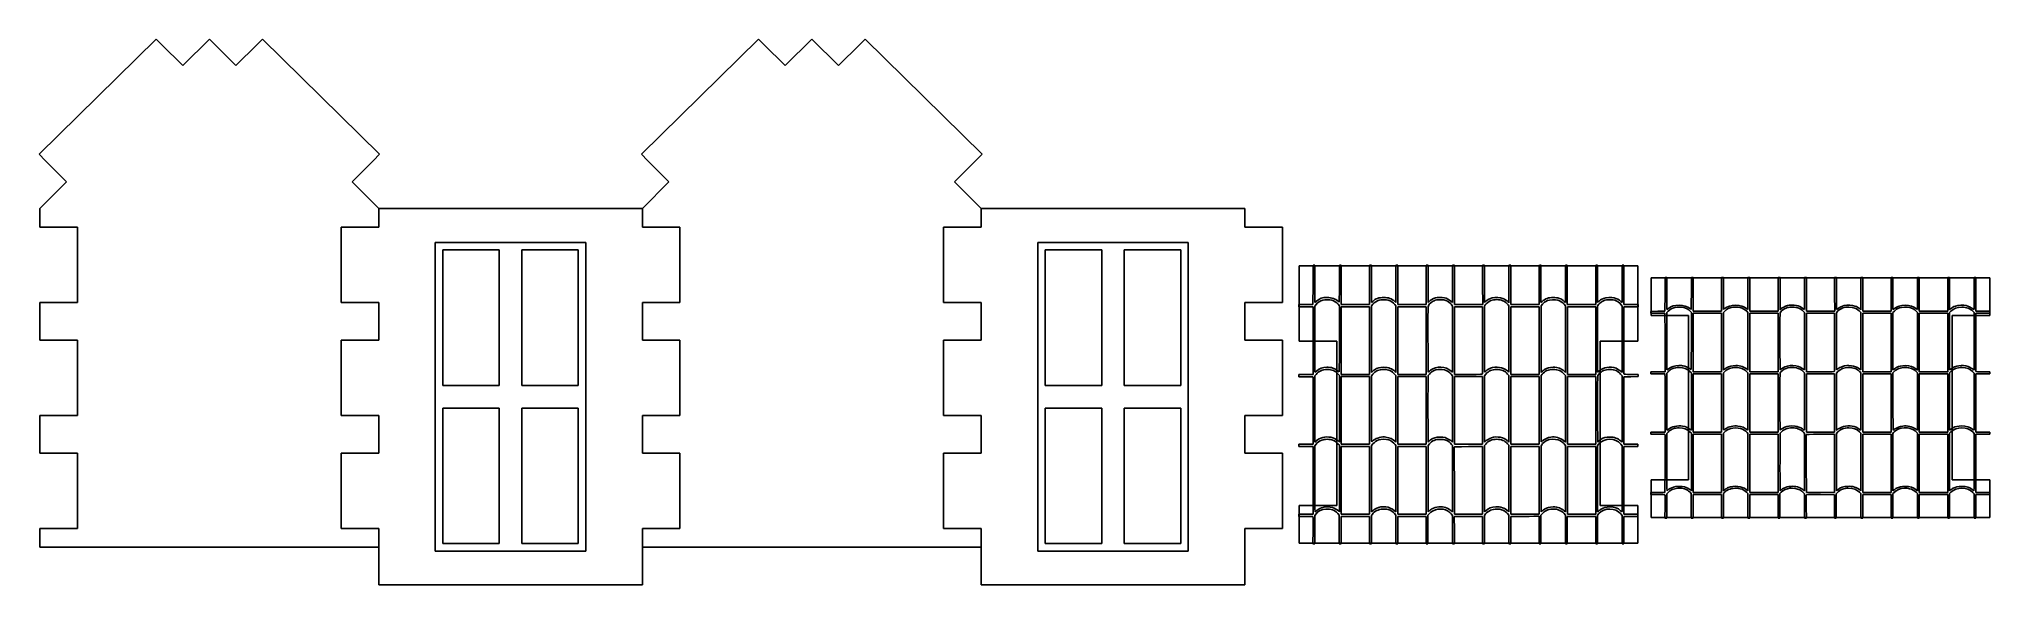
# Model space of a CAD drawing. Header units: millimetres. Extents: x -24 to 235, y 112 to 185.
import ezdxf

# ---------------------------------------------------------------- set-up
doc = ezdxf.new("R2010")
doc.units = ezdxf.units.MM
doc.layers.add('Livello_1', color=7, linetype='CONTINUOUS')

msp = doc.modelspace()

# ---------------------------------------------------------------- linework, layer by layer
at = {"layer": 'Livello_1', "color": 7}
for p, q in [((-8.748682, 184.72293), (-24.29454, 169.41094)), ((-8.041451, 184.01583), (-8.748682, 184.72293)), ((-5.213055, 181.18741), (-8.041451, 184.01583)), ((-5.213055, 181.18741), (-1.677693, 184.72293)), ((1.857934, 181.18741), (-1.677693, 184.72293)), ((1.857934, 181.18741), (4.68633, 184.01583)), ((4.68633, 184.01583), (5.393561, 184.72293)), ((5.393561, 184.72293), (20.93942, 169.41094)), ((71.251263, 184.72293), (55.705405, 169.41094)), ((71.958494, 184.01583), (71.251263, 184.72293)), ((74.78689, 181.18741), (71.958494, 184.01583)), ((74.78689, 181.18741), (78.322517, 184.72293)), ((81.857879, 181.18741), (78.322517, 184.72293)), ((81.857879, 181.18741), (84.686275, 184.01583)), ((84.686275, 184.01583), (85.393506, 184.72293)), ((85.393506, 184.72293), (100.93936, 169.41094)), ((-23.470363, 168.58689), (-24.29454, 169.41094)), ((-20.641967, 165.75847), (-23.470363, 168.58689)), ((17.286847, 165.75847), (20.115242, 168.58689)), ((20.115242, 168.58689), (20.93942, 169.41094)), ((56.529582, 168.58689), (55.705405, 169.41094)), ((59.357977, 165.75847), (56.529582, 168.58689)), ((97.286792, 165.75847), (100.11545, 168.58689)), ((100.11545, 168.58689), (100.93936, 169.41094)), ((-24.177594, 162.22292), (-20.641967, 165.75847)), ((20.822474, 162.22292), (17.286847, 165.75847)), ((55.82235, 162.22292), (59.357977, 165.75847)), ((100.82242, 162.22292), (97.286792, 165.75847)), ((-24.177594, 162.22292), (-24.177594, 159.72293)), ((20.822474, 159.72293), (20.822474, 162.22292)), ((55.82235, 162.22292), (20.822474, 162.22292)), ((55.82235, 159.72293), (55.82235, 162.22292)), ((100.82242, 162.22292), (135.82256, 162.22292)), ((100.82242, 159.72293), (100.82242, 162.22292)), ((135.82256, 162.22292), (135.82256, 159.72293)), ((-20.177624, 159.72293), (-24.177594, 159.72293)), ((-20.177624, 159.72293), (-19.177499, 159.72293)), ((-19.177499, 159.72293), (-19.177499, 149.72292)), ((16.822503, 159.72293), (15.822378, 159.72293)), ((15.822378, 159.72293), (15.822378, 149.72292)), ((16.822503, 159.72293), (20.822474, 159.72293)), ((59.822321, 159.72293), (55.82235, 159.72293)), ((59.822321, 159.72293), (60.822446, 159.72293)), ((60.822446, 159.72293), (60.822446, 149.72292)), ((96.822448, 159.72293), (95.822323, 159.72293)), ((95.822323, 159.72293), (95.822323, 149.72292)), ((96.822448, 159.72293), (100.82242, 159.72293)), ((139.82253, 159.72293), (135.82256, 159.72293)), ((139.82253, 159.72293), (140.82239, 159.72293)), ((140.82239, 159.72293), (140.82239, 149.72292)), ((29.322478, 138.72292), (29.322478, 156.72292)), ((29.322478, 156.72292), (36.822357, 156.72292)), ((36.822357, 156.72292), (36.822357, 138.72292)), ((39.822467, 156.72292), (47.322346, 156.72292)), ((39.822467, 156.72292), (39.822467, 138.72292)), ((47.322346, 156.72292), (47.322346, 138.72292)), ((109.32242, 138.72292), (109.32242, 156.72292)), ((109.32242, 156.72292), (116.8223, 156.72292)), ((116.8223, 156.72292), (116.8223, 138.72292)), ((119.82241, 156.72292), (127.32256, 156.72292)), ((119.82241, 156.72292), (119.82241, 138.72292)), ((127.32256, 156.72292), (127.32256, 138.72292)), ((143.028957, 153.59992), (143.028957, 154.59992)), ((143.028957, 154.59992), (188.029027, 154.59992)), ((143.028957, 153.59992), (143.028957, 149.59993)), ((144.89208, 152.08635), (144.90298, 154.6843)), ((144.90298, 154.6843), (145.01559, 154.68436)), ((145.01559, 154.68436), (145.1282, 154.68439)), ((145.1282, 154.68439), (145.1282, 152.20543)), ((148.38429, 152.22544), (148.38429, 154.68447)), ((148.38429, 154.68447), (148.50551, 154.68447)), ((148.50551, 154.68447), (148.62674, 154.68447)), ((148.62674, 154.68447), (148.62674, 152.07577)), ((152.40236, 152.07577), (152.40236, 154.68447)), ((152.40236, 154.68447), (152.52358, 154.68447)), ((152.52358, 154.68447), (152.6448, 154.68447)), ((152.6448, 154.68447), (152.6448, 152.20435)), ((155.90084, 152.20428), (155.90084, 154.68439)), ((155.90084, 154.68439), (156.02206, 154.68439)), ((156.02206, 154.68439), (156.14329, 154.68439)), ((156.14329, 154.68439), (156.14329, 152.0757)), ((159.91891, 152.0757), (159.91891, 154.68439)), ((159.91891, 154.68439), (160.04013, 154.68439)), ((160.04013, 154.68439), (160.16135, 154.68439)), ((160.16135, 154.68439), (160.16135, 152.19957)), ((163.41734, 152.20548), (163.41734, 154.68444)), ((163.41734, 154.68444), (163.53856, 154.68444)), ((163.53856, 154.68444), (163.65978, 154.68444)), ((163.65978, 154.68444), (163.65978, 152.07575)), ((167.40808, 152.07575), (167.39808, 154.68444)), ((167.39808, 154.68444), (167.51985, 154.68444)), ((167.51985, 154.68444), (167.64162, 154.68444)), ((167.64162, 154.68444), (167.64162, 152.20411)), ((170.8977, 152.19626), (170.8977, 154.68467)), ((170.8977, 154.68467), (171.01892, 154.68467)), ((171.01892, 154.68467), (171.14014, 154.68467)), ((171.14014, 154.68467), (171.14014, 152.07595)), ((174.92777, 153.80795), (174.93177, 154.66326)), ((174.93177, 154.66326), (175.04697, 154.67666)), ((175.04697, 154.67666), (175.16232, 154.69006)), ((175.16232, 154.69006), (175.15732, 154.48398)), ((178.41336, 152.20409), (178.41336, 154.68422)), ((178.41336, 154.68422), (178.53458, 154.68422)), ((178.53458, 154.68422), (178.6558, 154.68422)), ((178.6558, 154.68422), (178.6558, 152.07553)), ((182.43141, 152.07553), (182.43141, 154.68422)), ((182.43141, 154.68422), (182.55264, 154.68422)), ((182.55264, 154.68422), (182.67386, 154.68422)), ((182.67386, 154.68422), (182.67386, 152.1994)), ((185.92998, 152.20389), (185.92998, 154.68421)), ((185.92998, 154.68421), (186.05065, 154.68421)), ((186.05065, 154.68421), (186.17133, 154.68421)), ((186.17133, 154.68421), (186.16333, 153.88238)), ((188.029027, 154.59992), (188.029027, 153.59992)), ((188.029027, 153.59992), (188.029027, 149.59993)), ((189.769243, 152.99079), (189.769243, 147.99078)), ((189.769243, 152.99079), (234.769303, 152.99079)), ((191.63236, 150.82902), (191.64326, 153.0759)), ((191.64326, 153.0759), (191.75587, 153.07595)), ((191.75587, 153.07595), (191.86848, 153.07597)), ((191.86848, 153.07597), (191.86848, 150.93201)), ((195.12457, 150.94932), (195.12457, 153.07604)), ((195.12457, 153.07604), (195.24579, 153.07604)), ((195.24579, 153.07604), (195.36702, 153.07604)), ((195.36702, 153.07604), (195.36702, 150.81987)), ((199.14264, 150.81987), (199.14264, 153.07604)), ((199.14264, 153.07604), (199.26386, 153.07604)), ((199.26386, 153.07604), (199.38508, 153.07604)), ((199.38508, 153.07604), (199.38508, 150.93108)), ((202.64112, 150.93102), (202.64112, 153.07597)), ((202.64112, 153.07597), (202.76234, 153.07597)), ((202.76234, 153.07597), (202.88357, 153.07597)), ((202.88357, 153.07597), (202.88357, 150.81981)), ((206.65919, 150.81981), (206.65919, 153.07597)), ((206.65919, 153.07597), (206.78041, 153.07597)), ((206.78041, 153.07597), (206.90163, 153.07597)), ((206.90163, 153.07597), (206.90163, 150.92694)), ((210.15762, 150.93205), (210.15762, 153.07601)), ((210.15762, 153.07601), (210.27884, 153.07601)), ((210.27884, 153.07601), (210.40006, 153.07601)), ((210.40006, 153.07601), (210.40006, 150.81985)), ((214.14836, 150.81985), (214.13836, 153.07601)), ((214.13836, 153.07601), (214.26013, 153.07601)), ((214.26013, 153.07601), (214.3819, 153.07601)), ((214.3819, 153.07601), (214.3819, 150.93086)), ((217.63798, 150.92404), (217.63798, 153.07617)), ((217.63798, 153.07617), (217.7592, 153.07617)), ((217.7592, 153.07617), (217.88042, 153.07617)), ((217.88042, 153.07617), (217.88042, 150.81999)), ((221.66805, 152.31793), (221.67205, 153.05766)), ((221.67205, 153.05766), (221.78725, 153.06926)), ((221.78725, 153.06926), (221.9026, 153.08086)), ((221.9026, 153.08086), (221.8976, 152.90263)), ((225.15364, 150.93084), (225.15364, 153.07581)), ((225.15364, 153.07581), (225.27486, 153.07581)), ((225.27486, 153.07581), (225.39608, 153.07581)), ((225.39608, 153.07581), (225.39608, 150.81965)), ((229.17169, 150.81965), (229.17169, 153.07581)), ((229.17169, 153.07581), (229.29292, 153.07581)), ((229.29292, 153.07581), (229.41414, 153.07581)), ((229.41414, 153.07581), (229.41414, 150.92678)), ((232.67026, 150.93063), (232.67026, 153.07577)), ((232.67026, 153.07577), (232.79093, 153.07577)), ((232.79093, 153.07577), (232.91161, 153.07577)), ((232.91161, 153.07577), (232.90361, 152.38229)), ((234.769303, 147.99078), (234.769303, 152.99079)), ((144.88118, 149.48839), (144.89208, 152.08635)), ((145.1282, 152.20543), (145.1282, 149.72646)), ((148.62674, 152.07577), (148.62674, 149.46708)), ((152.40236, 149.46708), (152.40236, 152.07577)), ((152.6448, 152.20435), (152.6448, 149.72424)), ((155.90084, 149.72416), (155.90084, 152.20428)), ((156.14329, 152.0757), (156.14329, 149.46701)), ((159.91891, 149.46701), (159.91891, 152.0757)), ((160.16135, 152.19957), (160.16135, 149.71472)), ((163.41734, 149.72651), (163.41734, 152.20548)), ((163.65978, 152.07575), (163.65978, 149.46706)), ((167.41808, 149.46703), (167.40808, 152.07575)), ((167.64162, 152.20411), (167.64162, 149.7238)), ((170.8977, 149.70786), (170.8977, 152.19626)), ((171.14014, 152.07595), (171.14014, 149.46726)), ((174.91577, 149.46726), (174.91977, 151.20997)), ((175.15432, 152.00089), (175.15732, 149.72391)), ((178.41336, 149.72398), (178.41336, 152.20409)), ((178.6558, 152.07553), (178.6558, 149.46683)), ((182.43141, 149.46683), (182.43141, 152.07553)), ((182.67386, 152.1994), (182.67386, 149.71455)), ((185.92998, 149.72357), (185.92998, 152.20389)), ((186.16374, 151.27368), (186.17174, 149.46683)), ((191.62146, 148.58214), (191.63236, 150.82902)), ((191.86848, 150.93201), (191.86848, 148.78804)), ((195.36702, 150.81987), (195.36702, 148.56371)), ((199.14264, 148.56371), (199.14264, 150.81987)), ((199.38508, 150.93108), (199.38508, 148.78612)), ((202.64112, 148.78605), (202.64112, 150.93102)), ((202.88357, 150.81981), (202.88357, 148.56365)), ((206.65919, 148.56365), (206.65919, 150.81981)), ((206.90163, 150.92694), (206.90163, 148.77789)), ((210.15762, 148.78808), (210.15762, 150.93205)), ((210.40006, 150.81985), (210.40006, 148.56369)), ((214.15836, 148.56366), (214.14836, 150.81985)), ((214.3819, 150.93086), (214.3819, 148.78573)), ((217.63798, 148.77191), (217.63798, 150.92404)), ((217.88042, 150.81999), (217.88042, 148.56383)), ((221.8946, 150.7551), (221.8976, 148.78582)), ((225.15364, 148.78588), (225.15364, 150.93084)), ((225.39608, 150.81965), (225.39608, 148.56348)), ((229.17169, 148.56348), (229.17169, 150.81965)), ((229.41414, 150.92678), (229.41414, 148.77772)), ((232.67026, 148.78549), (232.67026, 150.93063)), ((-24.177594, 149.72292), (-20.177624, 149.72292)), ((-24.177594, 149.72292), (-24.177594, 144.72293)), ((-19.177499, 149.72292), (-20.177624, 149.72292)), ((15.822378, 149.72292), (16.822503, 149.72292)), ((20.822474, 149.72292), (16.822503, 149.72292)), ((20.822474, 144.72293), (20.822474, 149.72292)), ((55.82235, 149.72292), (55.82235, 144.72293)), ((55.82235, 149.72292), (59.822321, 149.72292)), ((60.822446, 149.72292), (59.822321, 149.72292)), ((95.822323, 149.72292), (96.822448, 149.72292)), ((100.82242, 149.72292), (96.822448, 149.72292)), ((100.82242, 144.72293), (100.82242, 149.72292)), ((135.82256, 149.72292), (139.82253, 149.72292)), ((135.82256, 149.72292), (135.82256, 144.72293)), ((140.82239, 149.72292), (139.82253, 149.72292)), ((143.01561, 149.46359), (143.94839, 149.47599)), ((143.01561, 149.31462), (143.01561, 149.46359)), ((143.01561, 149.16563), (143.01561, 149.31462)), ((143.95085, 149.16563), (143.01561, 149.16563)), ((143.028957, 149.59993), (143.028957, 144.59994)), ((143.94839, 149.47599), (144.88118, 149.48839)), ((144.8861, 149.16563), (143.95085, 149.16563)), ((144.8931, 146.09722), (144.8861, 149.16563)), ((145.1282, 149.72646), (145.34469, 149.91013)), ((145.31471, 149.4903), (145.12924, 149.26853)), ((145.12924, 149.26853), (145.12924, 144.87679)), ((148.38528, 149.31112), (148.2161, 149.50722)), ((148.38528, 144.89523), (148.38528, 149.31112)), ((148.62674, 149.46708), (150.51454, 149.46708)), ((150.51555, 149.16587), (148.62774, 149.16587)), ((148.62774, 149.16587), (148.62774, 144.67548)), ((150.51454, 149.46708), (152.40236, 149.46708)), ((152.40337, 149.16587), (150.51555, 149.16587)), ((152.40337, 144.67548), (152.40337, 149.16587)), ((152.6448, 149.72424), (152.80933, 149.88014)), ((152.83603, 149.50399), (152.64582, 149.28189)), ((152.64582, 149.28189), (152.64582, 144.85385)), ((155.90186, 149.27849), (155.73733, 149.48175)), ((155.74688, 149.86927), (155.90084, 149.72416)), ((155.90186, 144.85571), (155.90186, 149.27849)), ((156.14329, 149.46701), (158.0311, 149.46701)), ((158.03216, 149.16587), (156.14435, 149.16587)), ((156.14435, 149.16587), (156.14435, 144.67548)), ((158.0311, 149.46701), (159.91891, 149.46701)), ((159.91997, 149.16587), (158.03216, 149.16587)), ((159.91997, 144.67548), (159.91997, 149.16587)), ((160.16135, 149.71472), (160.2905, 149.85477)), ((163.20085, 149.91163), (163.41734, 149.72651)), ((163.41845, 149.26785), (163.23075, 149.49232)), ((163.41845, 144.87612), (163.41845, 149.26785)), ((165.52889, 149.16587), (163.65873, 149.16587)), ((163.65873, 149.16587), (163.65873, 144.67548)), ((163.65978, 149.46706), (165.53892, 149.46703)), ((167.39907, 149.16587), (165.52889, 149.16587)), ((165.53892, 149.46703), (167.41808, 149.46703)), ((167.40907, 144.74721), (167.39907, 149.16587)), ((167.64162, 149.7238), (167.8091, 149.87244)), ((167.75698, 149.40713), (167.64437, 149.24836)), ((167.64437, 149.24836), (167.64437, 144.86639)), ((170.8024, 149.81793), (170.8977, 149.70786)), ((170.90045, 149.28746), (170.81805, 149.40845)), ((170.90045, 144.88555), (170.90045, 149.28746)), ((171.14014, 149.46726), (173.02796, 149.46726)), ((173.03073, 149.16587), (171.14292, 149.16587)), ((171.14292, 149.16587), (171.14292, 144.67548)), ((173.02796, 149.46726), (174.91577, 149.46726)), ((174.91855, 149.16587), (173.03073, 149.16587)), ((174.91855, 144.67548), (174.91855, 149.16587)), ((175.15732, 149.72391), (175.31129, 149.86901)), ((175.34542, 149.49693), (175.16102, 149.28163)), ((175.16102, 149.28163), (175.16102, 144.85718)), ((178.41707, 149.2817), (178.23214, 149.49764)), ((178.24883, 149.87989), (178.41336, 149.72398)), ((178.41707, 144.86196), (178.41707, 149.2817)), ((178.6558, 149.46683), (180.54361, 149.46683)), ((180.54735, 149.16587), (178.65953, 149.16587)), ((178.65953, 149.16587), (178.65953, 144.67548)), ((180.54361, 149.46683), (182.43141, 149.46683)), ((182.43515, 149.16587), (180.54735, 149.16587)), ((182.43515, 144.67548), (182.43515, 149.16587)), ((182.67386, 149.71455), (182.79645, 149.84733)), ((182.84845, 149.50916), (182.67764, 149.31115)), ((182.67764, 149.31115), (182.67764, 144.89572)), ((185.93367, 149.26788), (185.75158, 149.48413)), ((185.76248, 149.87222), (185.92998, 149.72357)), ((185.93367, 144.85478), (185.93367, 149.26788)), ((186.17174, 149.1675), (186.16374, 146.09908)), ((186.17174, 149.46683), (187.10699, 149.46683)), ((187.10699, 149.1675), (186.17174, 149.1675)), ((187.10699, 149.46683), (188.04224, 149.46683)), ((188.04224, 149.1675), (187.10699, 149.1675)), ((188.029027, 144.59994), (188.029027, 149.59993)), ((188.04224, 149.46683), (188.04224, 149.31717)), ((188.04224, 149.31717), (188.04224, 149.1675)), ((189.75589, 148.56074), (190.68867, 148.57144)), ((189.75589, 148.4319), (189.75589, 148.56074)), ((189.75589, 148.30304), (189.75589, 148.4319)), ((190.69113, 148.30304), (189.75589, 148.30304)), ((189.769243, 147.99078), (194.769333, 147.99078)), ((190.68867, 148.57144), (191.62146, 148.58214)), ((191.62638, 148.30304), (190.69113, 148.30304)), ((191.63338, 145.64929), (191.62638, 148.30304)), ((191.86848, 148.78804), (192.08497, 148.94689)), ((192.05499, 148.58339), (191.86952, 148.39159)), ((191.86952, 148.39159), (191.86952, 144.59333)), ((194.769333, 147.99078), (194.769333, 126.17099)), ((195.12556, 148.42843), (194.95638, 148.59803)), ((195.12556, 144.60929), (195.12556, 148.42843)), ((195.36702, 148.56371), (197.25482, 148.56371)), ((197.25583, 148.30282), (195.36802, 148.30282)), ((195.36802, 148.30282), (195.36802, 144.41925)), ((197.25482, 148.56371), (199.14264, 148.56371)), ((199.14365, 148.30282), (197.25583, 148.30282)), ((199.14365, 144.41925), (199.14365, 148.30282)), ((199.38508, 148.78612), (199.54961, 148.92095)), ((199.57631, 148.59524), (199.3861, 148.40315)), ((199.3861, 148.40315), (199.3861, 144.5735)), ((202.64214, 148.40022), (202.47761, 148.57601)), ((202.48716, 148.91155), (202.64112, 148.78605)), ((202.64214, 144.57512), (202.64214, 148.40022)), ((202.88357, 148.56365), (204.77138, 148.56365)), ((204.77244, 148.30282), (202.88463, 148.30282)), ((202.88463, 148.30282), (202.88463, 144.41925)), ((204.77138, 148.56365), (206.65919, 148.56365)), ((206.66025, 148.30282), (204.77244, 148.30282)), ((206.66025, 144.41925), (206.66025, 148.30282)), ((206.90163, 148.77789), (207.03078, 148.89901)), ((209.94113, 148.94818), (210.15762, 148.78808)), ((210.15873, 148.39104), (209.97103, 148.58518)), ((210.15873, 144.5928), (210.15873, 148.39104)), ((212.26917, 148.30282), (210.39901, 148.30282)), ((210.39901, 148.30282), (210.39901, 144.41925)), ((210.40006, 148.56369), (212.2792, 148.56366)), ((214.13935, 148.30282), (212.26917, 148.30282)), ((212.2792, 148.56366), (214.15836, 148.56366)), ((214.14935, 144.48128), (214.13935, 148.30282)), ((214.3819, 148.78573), (214.54938, 148.91429)), ((214.49726, 148.51154), (214.38465, 148.37422)), ((214.38465, 148.37422), (214.38465, 144.58442)), ((217.54268, 148.86711), (217.63798, 148.77191)), ((217.64073, 148.408), (217.55833, 148.51264)), ((217.64073, 144.60095), (217.64073, 148.408)), ((217.88042, 148.56383), (219.76824, 148.56383)), ((219.77101, 148.30282), (217.8832, 148.30282)), ((217.8832, 148.30282), (217.8832, 144.41925)), ((219.76824, 148.56383), (221.65605, 148.56383)), ((221.65883, 148.30282), (219.77101, 148.30282)), ((221.65605, 148.56383), (221.66005, 150.07103)), ((221.65883, 144.41925), (221.65883, 148.30282)), ((221.8976, 148.78582), (222.05157, 148.91131)), ((222.0857, 148.58917), (221.9013, 148.40296)), ((221.9013, 148.40296), (221.9013, 144.57642)), ((225.15735, 148.40302), (224.97242, 148.58978)), ((224.98911, 148.92072), (225.15364, 148.78588)), ((225.15735, 144.58055), (225.15735, 148.40302)), ((225.39608, 148.56348), (227.28389, 148.56348)), ((227.28763, 148.30282), (225.39981, 148.30282)), ((225.39981, 148.30282), (225.39981, 144.41925)), ((227.28389, 148.56348), (229.17169, 148.56348)), ((229.17543, 148.30282), (227.28763, 148.30282)), ((229.17543, 144.41925), (229.17543, 148.30282)), ((229.41414, 148.77772), (229.53673, 148.89256)), ((229.58873, 148.59974), (229.41792, 148.42849)), ((229.41792, 148.42849), (229.41792, 144.60975)), ((229.769213, 147.99078), (234.769303, 147.99078)), ((229.769213, 126.17099), (229.769213, 147.99078)), ((232.67395, 148.39107), (232.49186, 148.5781)), ((232.50276, 148.91405), (232.67026, 148.78549)), ((232.67395, 144.57434), (232.67395, 148.39107)), ((232.90402, 150.12612), (232.91202, 148.56345)), ((232.91202, 148.30457), (232.90402, 145.6508)), ((232.91202, 148.56345), (233.84727, 148.56345)), ((233.84727, 148.30457), (232.91202, 148.30457)), ((233.84727, 148.56345), (234.78252, 148.56345)), ((234.78252, 148.30457), (233.84727, 148.30457)), ((234.78252, 148.56345), (234.78252, 148.43401)), ((234.78252, 148.43401), (234.78252, 148.30457)), ((-20.177624, 144.72293), (-24.177594, 144.72293)), ((-20.177624, 144.72293), (-19.177499, 144.72293)), ((-19.177499, 144.72293), (-19.177499, 134.72293)), ((16.822503, 144.72293), (15.822378, 144.72293)), ((15.822378, 144.72293), (15.822378, 134.72293)), ((16.822503, 144.72293), (16.822503, 144.72293)), ((16.822503, 144.72293), (20.822474, 144.72293)), ((59.822321, 144.72293), (55.82235, 144.72293)), ((59.822321, 144.72293), (60.822446, 144.72293)), ((60.822446, 144.72293), (60.822446, 134.72293)), ((96.822448, 144.72293), (95.822323, 144.72293)), ((95.822323, 144.72293), (95.822323, 134.72293)), ((96.822448, 144.72293), (96.822448, 144.72293)), ((96.822448, 144.72293), (100.82242, 144.72293)), ((139.82253, 144.72293), (135.82256, 144.72293)), ((139.82253, 144.72293), (140.82239, 144.72293)), ((139.82253, 144.72293), (139.82253, 144.72293)), ((140.82239, 144.72293), (140.82239, 134.72293)), ((143.028957, 144.59994), (148.028787, 144.59994)), ((148.028787, 144.59994), (148.028787, 122.78012)), ((148.62774, 144.67548), (148.62774, 140.18509)), ((152.40337, 140.18509), (152.40337, 144.67548)), ((152.64582, 144.85385), (152.64582, 140.42583)), ((155.90186, 140.43293), (155.90186, 144.85571)), ((156.14435, 144.67548), (156.14435, 140.18509)), ((159.91997, 140.18509), (159.91997, 144.67548)), ((160.15486, 144.01785), (160.16286, 140.47376)), ((163.65873, 144.67548), (163.65873, 140.18509)), ((170.90045, 140.48366), (170.90045, 144.88555)), ((171.14292, 144.67548), (171.14292, 140.18509)), ((174.91855, 140.18509), (174.91855, 144.67548)), ((175.16102, 144.85718), (175.16102, 140.43271)), ((178.41707, 140.44222), (178.41707, 144.86196)), ((178.65953, 144.67548), (178.65953, 140.18509)), ((182.43515, 140.18509), (182.43515, 144.67548)), ((182.67764, 144.89572), (182.67764, 140.48029)), ((183.028927, 144.59994), (188.029027, 144.59994)), ((183.028927, 122.78012), (183.028927, 144.59994)), ((185.9343, 144.85471), (185.93367, 144.85478)), ((195.36802, 144.41925), (195.36802, 140.53567)), ((199.14365, 140.53567), (199.14365, 144.41925)), ((199.3861, 144.5735), (199.3861, 140.74387)), ((202.64214, 140.75002), (202.64214, 144.57512)), ((202.88463, 144.41925), (202.88463, 140.53567)), ((206.66025, 140.53567), (206.66025, 144.41925)), ((206.89514, 143.8505), (206.90314, 140.78535)), ((210.39901, 144.41925), (210.39901, 140.53567)), ((217.64073, 140.79392), (217.64073, 144.60095)), ((217.8832, 144.41925), (217.8832, 140.53567)), ((221.65883, 140.53567), (221.65883, 144.41925)), ((221.9013, 144.57642), (221.9013, 140.74986)), ((225.15735, 140.75808), (225.15735, 144.58055)), ((225.39981, 144.41925), (225.39981, 140.53567)), ((229.17543, 140.53567), (229.17543, 144.41925)), ((229.41792, 144.60975), (229.41792, 140.79101)), ((232.67458, 144.5743), (232.67395, 144.57434)), ((143.01661, 140.03521), (143.01661, 140.18486)), ((143.01661, 140.18486), (143.95185, 140.18486)), ((143.01661, 139.88555), (143.01661, 140.03521)), ((143.95185, 140.18486), (144.8871, 140.18486)), ((144.8871, 140.18486), (144.8921, 140.92259)), ((145.28571, 140.18255), (145.1284, 139.97492)), ((145.1284, 139.97492), (145.1284, 135.58962)), ((145.33208, 140.63437), (145.33211, 140.6338)), ((148.38444, 140.03105), (148.20259, 140.24292)), ((148.39144, 138.85717), (148.38444, 140.03105)), ((148.62774, 140.18509), (150.51555, 140.18509)), ((150.51555, 140.18509), (152.40337, 140.18509)), ((152.81873, 140.2195), (152.64578, 140.00933)), ((152.64578, 140.00933), (152.64578, 135.60473)), ((152.64582, 140.42583), (152.74112, 140.53683)), ((153.06419, 140.80128), (153.06417, 140.80111)), ((155.90183, 140.01891), (155.72772, 140.22501)), ((155.77914, 140.56589), (155.90186, 140.43293)), ((155.90183, 135.60643), (155.90183, 140.01891)), ((156.14435, 140.18509), (158.03216, 140.18509)), ((158.03216, 140.18509), (159.91997, 140.18509)), ((160.16235, 140.02972), (160.15735, 138.72819)), ((160.33263, 140.23234), (160.16235, 140.02972)), ((160.16286, 140.47376), (160.24076, 140.54326)), ((160.49189, 140.74097), (160.49152, 140.7411)), ((163.41839, 140.00158), (163.22842, 140.2234)), ((163.41839, 135.60293), (163.41839, 140.00158)), ((163.65873, 140.18509), (165.52668, 140.18509)), ((167.40583, 140.25679), (167.40807, 140.25682)), ((167.84359, 140.22594), (167.64441, 139.98863)), ((167.64441, 139.98863), (167.64441, 135.59656)), ((167.84341, 140.62883), (167.84351, 140.62871)), ((170.69459, 140.65714), (170.90045, 140.48366)), ((170.90045, 140.04903), (170.73125, 140.23686)), ((170.90045, 135.62706), (170.90045, 140.04903)), ((171.14292, 140.18509), (173.03073, 140.18509)), ((173.03073, 140.18509), (174.91855, 140.18509)), ((175.16102, 140.43271), (175.28374, 140.56585)), ((175.32902, 140.22161), (175.16102, 140.01959)), ((175.16102, 140.01959), (175.16102, 135.60944)), ((175.61111, 140.82642), (175.61112, 140.82641)), ((178.41707, 140.01959), (178.25016, 140.22031)), ((178.25556, 140.59442), (178.41707, 140.44222)), ((178.41707, 135.61281), (178.41707, 140.01959)), ((178.65953, 140.18509), (180.54735, 140.18509)), ((180.54735, 140.18509), (182.43515, 140.18509)), ((182.68618, 140.03548), (182.66908, 138.53868)), ((182.67764, 140.48029), (182.82484, 140.60482)), ((182.85032, 140.23298), (182.68618, 140.03548)), ((185.93376, 139.9885), (185.73459, 140.22691)), ((185.93376, 135.59645), (185.93376, 139.9885)), ((187.10711, 140.18681), (188.04237, 140.18681)), ((188.04237, 140.18681), (188.04237, 140.03784)), ((188.04237, 140.03784), (188.04237, 139.88884)), ((189.75689, 140.40648), (189.75689, 140.53591)), ((189.75689, 140.53591), (190.69213, 140.53591)), ((189.75689, 140.27704), (189.75689, 140.40648)), ((190.69337, 140.27704), (189.75689, 140.27704)), ((190.69213, 140.53591), (191.62738, 140.53591)), ((191.62738, 140.53591), (191.63238, 141.17394)), ((192.02599, 140.53351), (191.86868, 140.35394)), ((191.86868, 140.35394), (191.86868, 136.56125)), ((192.07236, 140.92422), (192.07239, 140.92377)), ((195.12472, 140.40248), (194.94287, 140.58572)), ((195.13172, 139.38724), (195.12472, 140.40248)), ((195.36802, 140.53567), (197.25583, 140.53567)), ((197.25583, 140.2768), (195.36802, 140.2768)), ((195.36802, 140.2768), (195.36802, 136.39323)), ((197.25583, 140.53567), (199.14365, 140.53567)), ((199.14365, 140.2768), (197.25583, 140.2768)), ((199.14365, 136.39323), (199.14365, 140.2768)), ((199.55901, 140.56541), (199.38606, 140.38364)), ((199.38606, 140.38364), (199.38606, 136.57426)), ((199.3861, 140.74387), (199.4814, 140.83987)), ((199.80447, 141.06858), (199.80445, 141.06845)), ((202.64211, 140.39192), (202.468, 140.57017)), ((202.51942, 140.86501), (202.64214, 140.75002)), ((202.64211, 136.57573), (202.64211, 140.39192)), ((202.88463, 140.53567), (204.77244, 140.53567)), ((204.77244, 140.2768), (202.88463, 140.2768)), ((202.88463, 140.2768), (202.88463, 136.39323)), ((204.77244, 140.53567), (206.66025, 140.53567)), ((206.66025, 140.2768), (204.77244, 140.2768)), ((206.66025, 136.39323), (206.66025, 140.2768)), ((206.90263, 140.40131), (206.89763, 139.27566)), ((207.07291, 140.57655), (206.90263, 140.40131)), ((206.90314, 140.78535), (206.98104, 140.84545)), ((207.23217, 141.01644), (207.2318, 141.01657)), ((210.15867, 140.37697), (209.9687, 140.56881)), ((210.15867, 136.57274), (210.15867, 140.37697)), ((210.39901, 140.53567), (212.26696, 140.53567)), ((212.26953, 140.2768), (210.39935, 140.2768)), ((210.39935, 140.2768), (210.39935, 136.39323)), ((214.13969, 140.2768), (212.26953, 140.2768)), ((214.14969, 136.51343), (214.13969, 140.2768)), ((214.14611, 140.59767), (214.14835, 140.59771)), ((214.58387, 140.57099), (214.38469, 140.36575)), ((214.38469, 140.36575), (214.38469, 136.56721)), ((214.58369, 140.91951), (214.58379, 140.91937)), ((217.43487, 140.94396), (217.64073, 140.79392)), ((217.64073, 140.41799), (217.47153, 140.58044)), ((217.64073, 136.59359), (217.64073, 140.41799)), ((217.8832, 140.53567), (219.77101, 140.53567)), ((219.77101, 140.2768), (217.8832, 140.2768)), ((217.8832, 140.2768), (217.8832, 136.39323)), ((219.77101, 140.53567), (221.65883, 140.53567)), ((221.65883, 140.2768), (219.77101, 140.2768)), ((221.65883, 136.39323), (221.65883, 140.2768)), ((221.9013, 140.74986), (222.02402, 140.865)), ((222.0693, 140.56726), (221.9013, 140.39254)), ((221.9013, 140.39254), (221.9013, 136.57836)), ((222.35139, 141.09036), (222.3514, 141.09035)), ((225.15735, 140.39254), (224.99044, 140.56613)), ((224.99584, 140.88971), (225.15735, 140.75808)), ((225.15735, 136.58128), (225.15735, 140.39254)), ((225.39981, 140.53567), (227.28763, 140.53567)), ((227.28763, 140.2768), (225.39981, 140.2768)), ((225.39981, 140.2768), (225.39981, 136.39323)), ((227.28763, 140.53567), (229.17543, 140.53567)), ((229.17543, 140.2768), (227.28763, 140.2768)), ((229.17543, 136.39323), (229.17543, 140.2768)), ((229.42646, 140.40628), (229.40936, 139.11175)), ((229.41792, 140.79101), (229.56512, 140.89871)), ((229.5906, 140.57709), (229.42646, 140.40628)), ((232.67404, 140.36565), (232.47487, 140.57184)), ((232.67404, 136.56713), (232.67404, 140.36565)), ((232.91561, 140.25838), (232.90471, 136.38406)), ((233.84913, 140.26908), (232.91561, 140.25838)), ((233.84739, 140.53748), (234.78265, 140.53748)), ((234.78265, 140.27978), (233.84913, 140.26908)), ((234.78265, 140.53748), (234.78265, 140.40864)), ((234.78265, 140.40864), (234.78265, 140.27978)), ((36.822357, 138.72292), (29.322478, 138.72292)), ((39.822467, 138.72292), (47.322346, 138.72292)), ((116.8223, 138.72292), (109.32242, 138.72292)), ((119.82241, 138.72292), (127.32256, 138.72292)), ((143.95309, 139.88555), (143.01661, 139.88555)), ((150.51555, 139.88573), (148.62774, 139.88573)), ((148.62774, 139.88573), (148.62774, 135.39534)), ((152.40337, 139.88573), (150.51555, 139.88573)), ((152.40337, 135.39534), (152.40337, 139.88573)), ((158.03216, 139.88573), (156.14435, 139.88573)), ((156.14435, 139.88573), (156.14435, 135.39534)), ((159.91997, 139.88573), (158.03216, 139.88573)), ((159.91997, 135.39534), (159.91997, 139.88573)), ((165.52925, 139.88573), (163.65907, 139.88573)), ((163.65907, 139.88573), (163.65907, 135.39534)), ((167.39941, 139.88573), (165.52925, 139.88573)), ((167.40941, 135.53432), (167.39941, 139.88573)), ((173.03073, 139.88573), (171.14292, 139.88573)), ((171.14292, 139.88573), (171.14292, 135.39534)), ((174.91855, 139.88573), (173.03073, 139.88573)), ((174.91855, 135.39534), (174.91855, 139.88573)), ((180.54735, 139.88573), (178.65953, 139.88573)), ((178.65953, 139.88573), (178.65953, 135.39534)), ((182.43515, 139.88573), (180.54735, 139.88573)), ((182.43515, 135.39534), (182.43515, 139.88573)), ((186.17533, 139.86404), (186.16443, 135.38435)), ((187.10885, 139.87644), (186.17533, 139.86404)), ((188.04237, 139.88884), (187.10885, 139.87644)), ((-24.177594, 134.72293), (-20.177624, 134.72293)), ((-24.177594, 134.72293), (-24.177594, 129.72294)), ((-19.177499, 134.72293), (-20.177624, 134.72293)), ((15.822378, 134.72293), (16.822503, 134.72293)), ((20.822474, 134.72293), (16.822503, 134.72293)), ((20.822474, 129.72294), (20.822474, 134.72293)), ((29.322478, 117.72294), (29.322478, 135.72294)), ((36.822357, 135.72294), (29.322478, 135.72294)), ((36.822357, 135.72294), (36.822357, 117.72294)), ((39.822467, 135.72294), (39.822467, 117.72294)), ((39.822467, 135.72294), (47.322346, 135.72294)), ((47.322346, 135.72294), (47.322346, 117.72294)), ((55.82235, 134.72293), (55.82235, 129.72294)), ((55.82235, 134.72293), (59.822321, 134.72293)), ((60.822446, 134.72293), (59.822321, 134.72293)), ((95.822323, 134.72293), (96.822448, 134.72293)), ((100.82242, 134.72293), (96.822448, 134.72293)), ((100.82242, 129.72294), (100.82242, 134.72293)), ((109.32242, 117.72294), (109.32242, 135.72294)), ((116.8223, 135.72294), (109.32242, 135.72294)), ((116.8223, 135.72294), (116.8223, 117.72294)), ((119.82241, 135.72294), (119.82241, 117.72294)), ((119.82241, 135.72294), (127.32256, 135.72294)), ((127.32256, 135.72294), (127.32256, 117.72294)), ((135.82256, 134.72293), (139.82253, 134.72293)), ((135.82256, 134.72293), (135.82256, 129.72294)), ((140.82239, 134.72293), (139.82253, 134.72293)), ((144.9051, 130.90485), (144.8951, 135.34176)), ((148.62774, 135.39534), (148.62774, 130.90496)), ((152.40337, 130.90496), (152.40337, 135.39534)), ((155.90183, 131.19393), (155.90183, 135.60643)), ((156.14435, 135.39534), (156.14435, 130.90496)), ((159.91997, 130.90496), (159.91997, 135.39534)), ((163.65907, 135.39534), (163.65907, 130.90496)), ((170.90045, 131.20508), (170.90045, 135.62706)), ((171.14292, 135.39534), (171.14292, 130.90496)), ((174.91855, 130.90496), (174.91855, 135.39534)), ((178.41707, 131.20608), (178.41707, 135.61281)), ((178.65953, 135.39534), (178.65953, 130.90496)), ((182.43515, 130.90496), (182.43515, 135.39534)), ((186.16443, 135.38435), (186.15353, 130.90465)), ((191.64538, 132.50995), (191.63538, 136.34727)), ((195.12554, 132.76906), (195.13254, 134.94176)), ((195.36802, 136.39323), (195.36802, 132.50966)), ((199.14365, 132.50966), (199.14365, 136.39323)), ((202.64211, 132.75952), (202.64211, 136.57573)), ((202.88463, 136.39323), (202.88463, 132.50966)), ((206.66025, 132.50966), (206.66025, 136.39323)), ((206.89681, 135.05249), (206.90381, 132.76864)), ((210.39935, 136.39323), (210.39935, 132.50966)), ((217.64073, 132.76918), (217.64073, 136.59359)), ((217.8832, 136.39323), (217.8832, 132.50966)), ((221.65883, 132.50966), (221.65883, 136.39323)), ((225.15735, 132.77006), (225.15735, 136.58128)), ((225.39981, 136.39323), (225.39981, 132.50966)), ((229.17543, 132.50966), (229.17543, 136.39323)), ((229.41018, 135.29379), (229.42818, 132.77033)), ((232.90471, 136.38406), (232.89381, 132.50973)), ((148.38526, 131.20489), (148.39226, 133.71708)), ((160.15653, 133.84514), (160.16353, 131.20443)), ((182.6699, 134.12415), (182.6879, 131.2064)), ((189.75756, 132.3805), (189.75756, 132.50995)), ((189.75756, 132.50995), (190.70147, 132.50995)), ((189.75756, 132.25107), (189.75756, 132.3805)), ((190.69116, 132.25107), (189.75756, 132.25107)), ((191.62475, 132.25107), (190.69116, 132.25107)), ((190.70147, 132.50995), (191.64538, 132.50995)), ((191.63565, 132.0199), (191.62475, 132.25107)), ((192.03397, 132.52388), (191.86944, 132.34811)), ((191.86944, 132.34811), (191.86944, 128.54534)), ((192.05037, 132.8888), (192.05111, 132.88885)), ((194.90358, 132.93132), (195.12554, 132.76906)), ((195.12548, 132.39137), (194.94153, 132.57077)), ((195.12548, 128.56526), (195.12548, 132.39137)), ((195.36802, 132.50966), (197.25583, 132.50966)), ((197.25583, 132.25084), (195.36802, 132.25084)), ((195.36802, 132.25084), (195.36802, 128.36727)), ((197.25583, 132.50966), (199.14365, 132.50966)), ((199.14365, 132.25084), (197.25583, 132.25084)), ((199.14365, 128.36727), (199.14365, 132.25084)), ((199.55658, 132.54707), (199.38617, 132.37624)), ((199.38617, 132.37624), (199.38617, 128.55952)), ((199.66789, 132.96476), (199.66791, 132.96475)), ((202.64215, 132.35922), (202.53515, 132.48939)), ((202.56421, 132.81992), (202.64211, 132.75952)), ((202.64215, 128.55118), (202.64215, 132.35922)), ((202.88463, 132.50966), (204.77244, 132.50966)), ((204.77244, 132.25084), (202.88463, 132.25084)), ((202.88463, 132.25084), (202.88463, 128.36727)), ((204.77244, 132.50966), (206.66025, 132.50966)), ((206.66025, 132.25084), (204.77244, 132.25084)), ((206.66025, 128.36727), (206.66025, 132.25084)), ((206.9059, 132.38031), (206.9009, 130.03167)), ((206.90381, 132.76864), (207.06834, 132.89355)), ((207.08761, 132.56522), (206.9059, 132.38031)), ((207.37754, 133.09628), (207.37647, 133.09638)), ((210.15885, 132.35289), (210.02861, 132.49604)), ((210.15885, 128.54776), (210.15885, 132.35289)), ((210.39935, 132.50966), (212.26765, 132.50966)), ((214.13989, 132.25147), (212.26108, 132.24077)), ((212.26765, 132.50966), (214.13594, 132.50966)), ((214.13594, 132.50966), (214.14869, 132.62988)), ((214.14989, 128.52479), (214.13989, 132.25147)), ((214.55673, 132.5385), (214.38469, 132.35768)), ((214.38469, 132.35768), (214.38469, 128.55013)), ((214.50329, 132.83949), (214.50318, 132.8393)), ((217.41877, 132.93143), (217.64073, 132.76918)), ((217.64073, 132.39284), (217.44887, 132.57543)), ((217.64073, 128.56601), (217.64073, 132.39284)), ((217.8832, 132.50966), (219.77101, 132.50966)), ((219.77101, 132.25084), (217.8832, 132.25084)), ((217.8832, 132.25084), (217.8832, 128.36727)), ((219.77101, 132.50966), (221.65883, 132.50966)), ((221.65883, 132.25084), (219.77101, 132.25084)), ((221.65883, 128.36727), (221.65883, 132.25084)), ((221.98951, 132.45993), (221.90121, 132.33648)), ((221.90121, 132.33648), (221.90121, 128.53647)), ((222.14378, 132.9371), (222.14377, 132.9371)), ((224.90917, 132.94148), (225.15735, 132.77006)), ((225.15735, 132.37547), (224.98898, 132.54874)), ((225.15735, 128.55593), (225.15735, 132.37547)), ((225.39981, 132.50966), (227.28763, 132.50966)), ((227.28763, 132.25084), (225.39981, 132.25084)), ((225.39981, 132.25084), (225.39981, 128.36727)), ((227.28763, 132.50966), (229.17543, 132.50966)), ((229.17543, 132.25084), (227.28763, 132.25084)), ((229.17543, 128.36727), (229.17543, 132.25084)), ((229.59177, 132.56236), (229.41787, 132.38869)), ((229.41787, 132.38869), (229.41787, 128.56256)), ((229.42818, 132.77033), (229.58759, 132.89422)), ((229.89167, 133.09615), (229.89165, 133.09615)), ((232.67453, 132.35056), (232.49556, 132.54166)), ((232.67371, 128.54657), (232.67453, 132.35056)), ((232.89381, 132.50973), (233.83771, 132.50974)), ((233.84636, 132.25087), (232.91112, 132.25087)), ((232.91112, 132.25087), (232.91112, 128.36731)), ((233.83771, 132.50974), (234.78161, 132.50974)), ((234.78161, 132.25087), (233.84636, 132.25087)), ((234.78161, 132.50974), (234.78161, 132.3803)), ((234.78161, 132.3803), (234.78161, 132.25087)), ((-20.177624, 129.72294), (-24.177594, 129.72294)), ((-20.177624, 129.72294), (-19.177499, 129.72294)), ((-19.177499, 129.72294), (-19.177499, 119.72293)), ((16.822503, 129.72294), (15.822378, 129.72294)), ((15.822378, 129.72294), (15.822378, 119.72293)), ((16.822503, 129.72294), (16.822503, 129.72294)), ((16.822503, 129.72294), (20.822474, 129.72294)), ((59.822321, 129.72294), (55.82235, 129.72294)), ((59.822321, 129.72294), (60.822446, 129.72294)), ((60.822446, 129.72294), (60.822446, 119.72293)), ((96.822448, 129.72294), (95.822323, 129.72294)), ((95.822323, 129.72294), (95.822323, 119.72293)), ((96.822448, 129.72294), (96.822448, 129.72294)), ((96.822448, 129.72294), (100.82242, 129.72294)), ((139.82253, 129.72294), (135.82256, 129.72294)), ((139.82253, 129.72294), (140.82239, 129.72294)), ((139.82253, 129.72294), (139.82253, 129.72294)), ((140.82239, 129.72294), (140.82239, 119.72293)), ((143.01728, 130.75517), (143.01728, 130.90485)), ((143.01728, 130.90485), (143.96119, 130.90485)), ((143.01728, 130.60552), (143.01728, 130.75517)), ((143.95088, 130.60552), (143.01728, 130.60552)), ((144.88447, 130.60552), (143.95088, 130.60552)), ((143.96119, 130.90485), (144.9051, 130.90485)), ((144.89537, 130.33823), (144.88447, 130.60552)), ((145.29369, 130.9214), (145.12916, 130.71816)), ((145.12916, 130.71816), (145.12916, 126.3212)), ((145.31009, 131.34334), (145.31083, 131.34339)), ((148.1633, 131.3925), (148.38526, 131.20489)), ((148.3852, 130.76819), (148.20125, 130.97562)), ((148.3852, 126.34424), (148.3852, 130.76819)), ((148.62774, 130.90496), (150.51555, 130.90496)), ((150.51555, 130.60573), (148.62774, 130.60573)), ((148.62774, 130.60573), (148.62774, 126.11535)), ((150.51555, 130.90496), (152.40337, 130.90496)), ((152.40337, 130.60573), (150.51555, 130.60573)), ((152.40337, 126.11535), (152.40337, 130.60573)), ((152.8163, 130.94872), (152.64589, 130.7512)), ((152.64589, 130.7512), (152.64589, 126.33811)), ((152.92761, 131.43124), (152.92763, 131.43119)), ((155.90187, 130.73105), (155.79487, 130.88156)), ((155.82393, 131.26373), (155.90183, 131.19393)), ((155.90187, 126.32799), (155.90187, 130.73105)), ((156.14435, 130.90496), (158.03216, 130.90496)), ((158.03216, 130.60573), (156.14435, 130.60573)), ((156.14435, 130.60573), (156.14435, 126.11535)), ((158.03216, 130.90496), (159.91997, 130.90496)), ((159.91997, 130.60573), (158.03216, 130.60573)), ((159.91997, 126.11535), (159.91997, 130.60573)), ((160.16562, 130.75541), (160.16062, 128.03979)), ((160.16353, 131.20443), (160.32806, 131.34886)), ((160.34733, 130.96922), (160.16562, 130.75541)), ((160.63726, 131.58327), (160.63619, 131.58339)), ((163.41857, 130.72371), (163.28833, 130.88923)), ((163.41857, 126.32402), (163.41857, 130.72371)), ((163.65907, 130.90496), (165.52737, 130.90496)), ((167.39961, 130.60646), (165.5208, 130.59406)), ((165.52737, 130.90496), (167.39566, 130.90496)), ((167.39566, 130.90496), (167.40841, 131.04396)), ((167.40961, 126.29748), (167.39961, 130.60646)), ((167.81645, 130.93832), (167.64441, 130.72925)), ((167.64441, 130.72925), (167.64441, 126.32676)), ((167.76301, 131.28641), (167.7629, 131.28614)), ((170.67849, 131.39268), (170.90045, 131.20508)), ((170.90045, 130.7699), (170.70859, 130.98102)), ((170.90045, 126.34512), (170.90045, 130.7699)), ((171.14292, 130.90496), (173.03073, 130.90496)), ((173.03073, 130.60573), (171.14292, 130.60573)), ((171.14292, 130.60573), (171.14292, 126.11535)), ((173.03073, 130.90496), (174.91855, 130.90496)), ((174.91855, 130.60573), (173.03073, 130.60573)), ((174.91855, 126.11535), (174.91855, 130.60573)), ((175.24923, 130.84752), (175.16093, 130.70479)), ((175.16093, 130.70479), (175.16093, 126.31102)), ((175.4035, 131.39922), (175.40349, 131.39922)), ((178.16889, 131.40429), (178.41707, 131.20608)), ((178.41707, 130.74982), (178.2487, 130.95016)), ((178.41707, 126.33347), (178.41707, 130.74982)), ((178.65953, 130.90496), (180.54735, 130.90496)), ((180.54735, 130.60573), (178.65953, 130.60573)), ((178.65953, 130.60573), (178.65953, 126.11535)), ((180.54735, 130.90496), (182.43515, 130.90496)), ((182.43515, 130.60573), (180.54735, 130.60573)), ((182.43515, 126.11535), (182.43515, 130.60573)), ((182.85149, 130.96586), (182.67759, 130.76505)), ((182.67759, 130.76505), (182.67759, 126.34108)), ((182.6879, 131.2064), (182.84731, 131.34964)), ((183.15139, 131.58313), (183.15137, 131.58313)), ((185.93425, 130.721), (185.75528, 130.94196)), ((185.93343, 126.32262), (185.93425, 130.721)), ((186.15353, 130.90465), (187.09743, 130.90466)), ((187.10608, 130.60534), (186.17084, 130.60534)), ((186.17084, 130.60534), (186.17084, 126.11496)), ((187.09743, 130.90466), (188.04133, 130.90466)), ((188.04133, 130.60534), (187.10608, 130.60534)), ((188.04133, 130.90466), (188.04133, 130.75499)), ((188.04133, 130.75499), (188.04133, 130.60534)), ((191.62647, 124.48394), (191.63647, 128.13634)), ((195.12548, 124.73914), (195.12548, 128.56526)), ((195.36802, 128.36727), (195.36802, 124.48372)), ((199.14365, 124.48372), (199.14365, 128.36727)), ((199.38617, 128.55952), (199.38617, 124.74282)), ((202.64215, 124.7431), (202.64215, 128.55118)), ((202.88463, 128.36727), (202.88463, 124.48372)), ((206.66025, 124.48372), (206.66025, 128.36727)), ((210.39371, 128.31076), (210.39871, 124.48267)), ((217.64073, 124.73919), (217.64073, 128.56601)), ((217.8832, 128.36727), (217.8832, 124.48372)), ((221.65883, 124.48372), (221.65883, 128.36727)), ((221.90121, 128.53647), (221.90121, 124.73647)), ((225.15735, 124.73639), (225.15735, 128.55593)), ((225.39981, 128.36727), (225.39981, 124.48372)), ((229.17543, 124.48372), (229.17543, 128.36727)), ((229.41787, 128.56256), (229.41787, 124.73643)), ((232.91112, 128.36731), (232.91112, 124.48374)), ((144.88619, 121.62476), (144.89619, 125.84785)), ((148.3852, 121.92028), (148.3852, 126.34424)), ((148.62774, 126.11535), (148.62774, 121.62498)), ((152.40337, 121.62498), (152.40337, 126.11535)), ((152.64589, 126.33811), (152.64589, 121.92504)), ((155.90187, 121.92489), (155.90187, 126.32799)), ((156.14435, 126.11535), (156.14435, 121.62498)), ((159.91997, 121.62498), (159.91997, 126.11535)), ((163.65343, 126.04998), (163.65843, 121.62374)), ((170.90045, 121.92035), (170.90045, 126.34512)), ((171.14292, 126.11535), (171.14292, 121.62498)), ((174.91855, 121.62498), (174.91855, 126.11535)), ((175.16093, 126.31102), (175.16093, 121.91726)), ((178.41707, 121.91712), (178.41707, 126.33347)), ((178.65953, 126.11535), (178.65953, 121.62498)), ((182.43515, 121.62498), (182.43515, 126.11535)), ((182.67759, 126.34108), (182.67759, 121.91711)), ((186.17084, 126.11496), (186.17084, 121.62458)), ((189.75665, 124.35888), (189.75665, 124.48394)), ((189.75665, 124.48394), (190.69156, 124.48394)), ((189.75665, 124.23383), (189.75665, 124.35888)), ((189.769243, 126.17099), (189.769243, 121.171)), ((194.769333, 126.17099), (189.769243, 126.17099)), ((190.69156, 124.48394), (191.62647, 124.48394)), ((192.03002, 124.52229), (191.86117, 124.342)), ((191.99304, 124.81935), (191.99314, 124.8194)), ((195.11721, 124.3675), (194.91213, 124.57022)), ((194.99565, 124.84976), (195.12548, 124.73914)), ((195.11721, 122.72558), (195.11721, 124.3675)), ((195.36802, 124.48372), (197.25583, 124.48372)), ((197.25583, 124.48372), (199.14365, 124.48372)), ((199.50291, 124.48618), (199.37772, 124.33826)), ((199.38617, 124.74282), (199.60814, 124.90508)), ((200.03246, 125.1485), (200.0324, 125.14879)), ((202.42018, 124.90537), (202.64215, 124.7431)), ((202.6338, 124.36799), (202.44974, 124.54738)), ((202.6338, 122.72581), (202.6338, 124.36799)), ((202.88463, 124.48372), (204.77244, 124.48372)), ((204.77244, 124.48372), (206.66025, 124.48372)), ((207.05886, 124.53755), (206.89433, 124.36177)), ((206.89433, 124.36177), (206.89433, 122.72271)), ((206.8999, 126.21308), (206.9039, 124.74312)), ((206.9039, 124.74312), (207.05119, 124.86321)), ((207.42134, 125.09004), (207.42016, 125.08999)), ((210.15036, 124.34323), (209.97643, 124.52414)), ((210.39871, 124.48267), (212.26722, 124.48267)), ((212.26722, 124.48267), (214.13571, 124.48267)), ((214.13571, 124.48267), (214.14889, 124.64091)), ((214.54497, 124.51818), (214.37878, 124.34073)), ((214.5802, 124.87405), (214.58012, 124.87416)), ((217.63482, 124.36346), (217.44387, 124.55628)), ((217.48042, 124.86994), (217.64073, 124.73919)), ((217.63482, 122.72294), (217.63482, 124.36346)), ((217.8832, 124.48372), (219.77101, 124.48372)), ((219.77101, 124.48372), (221.65883, 124.48372)), ((222.04325, 124.50924), (221.89603, 124.3573)), ((221.89603, 124.3573), (221.89603, 122.71911)), ((221.90121, 124.73647), (222.06575, 124.86445)), ((222.36926, 125.06729), (222.36935, 125.06711)), ((225.15207, 124.36535), (224.96148, 124.55134)), ((224.98693, 124.86991), (225.15735, 124.73639)), ((225.15207, 122.72316), (225.15207, 124.36535)), ((225.39981, 124.48372), (227.28763, 124.48372)), ((227.28763, 124.48372), (229.17543, 124.48372)), ((229.59512, 124.5464), (229.41257, 124.36204)), ((229.41257, 124.36204), (229.41257, 122.72152)), ((229.41787, 124.73643), (229.54771, 124.84572)), ((234.769303, 126.17099), (229.769213, 126.17099)), ((229.88822, 125.06811), (229.8883, 125.06799)), ((232.66862, 124.33935), (232.50242, 124.5168)), ((232.91112, 124.48374), (233.84636, 124.48374)), ((233.84636, 124.48374), (234.78161, 124.48374)), ((234.769303, 121.171), (234.769303, 126.17099)), ((234.78161, 124.48374), (234.78161, 124.3543)), ((143.028957, 122.78012), (143.028957, 117.78013)), ((148.028787, 122.78012), (143.028957, 122.78012)), ((145.25276, 122.01302), (145.25286, 122.01312)), ((148.25537, 122.04819), (148.3852, 121.92028)), ((152.64589, 121.92504), (152.86786, 122.11265)), ((153.29218, 122.39411), (153.29212, 122.39397)), ((155.6799, 122.11252), (155.90187, 121.92489)), ((160.15962, 123.62454), (160.16362, 121.9249)), ((160.16362, 121.9249), (160.31091, 122.06375)), ((160.68106, 122.32602), (160.67988, 122.32597)), ((167.39543, 121.62374), (167.40861, 121.80674)), ((167.83992, 122.07628), (167.83984, 122.07641)), ((170.74014, 122.07153), (170.90045, 121.92035)), ((175.16093, 121.91726), (175.32547, 122.06523)), ((175.62898, 122.29977), (175.62907, 122.29951)), ((178.24665, 122.0715), (178.41707, 121.91712)), ((182.67759, 121.91711), (182.80743, 122.04348)), ((188.029027, 122.78012), (183.028927, 122.78012)), ((183.14794, 122.30062), (183.14802, 122.30051)), ((188.029027, 117.78013), (188.029027, 122.78012)), ((190.67895, 124.23083), (189.75665, 124.23383)), ((191.6149, 121.08368), (191.63375, 122.63112)), ((191.86117, 124.342), (191.86117, 122.71284)), ((191.86117, 122.71284), (191.86117, 121.08368)), ((195.11721, 121.08368), (195.11721, 122.72558)), ((197.24746, 124.22752), (195.35965, 124.22752)), ((195.35965, 124.22752), (195.35965, 122.65559)), ((195.35965, 122.65559), (195.35965, 121.08368)), ((199.13528, 124.22752), (197.24746, 124.22752)), ((199.13528, 122.65559), (199.13528, 124.22752)), ((199.13528, 121.08368), (199.13528, 122.65559)), ((199.37772, 124.33826), (199.37772, 122.71097)), ((199.37772, 122.71097), (199.37772, 121.08368)), ((202.6338, 121.08362), (202.6338, 122.72581)), ((204.76406, 124.22747), (202.87624, 124.22747)), ((202.87624, 124.22747), (202.87624, 122.65556)), ((202.87624, 122.65556), (202.87624, 121.08362)), ((206.65188, 124.22747), (204.76406, 124.22747)), ((206.65188, 122.65556), (206.65188, 124.22747)), ((206.65188, 121.08362), (206.65188, 122.65556)), ((206.89433, 122.72271), (206.89433, 121.08362)), ((210.15036, 122.71343), (210.15036, 124.34323)), ((210.15036, 121.08362), (210.15036, 122.71343)), ((210.39254, 122.59082), (210.39554, 121.08362)), ((214.13697, 124.20775), (212.26501, 124.21845)), ((214.13497, 121.0824), (214.13597, 122.64508)), ((214.13597, 122.64508), (214.13697, 124.20775)), ((214.37878, 124.34073), (214.37878, 122.71158)), ((214.37878, 122.71158), (214.37878, 121.0824)), ((217.63482, 121.0824), (217.63482, 122.72294)), ((219.64385, 124.23325), (217.87726, 124.22625)), ((217.87726, 124.22625), (217.87726, 122.65432)), ((217.87726, 122.65432), (217.87726, 121.0824)), ((221.6674, 124.24325), (221.53894, 124.24225)), ((221.6514, 121.08092), (221.6594, 122.66208)), ((221.6594, 122.66208), (221.6674, 124.24325)), ((221.89603, 122.71911), (221.89603, 121.08092)), ((225.15207, 121.08098), (225.15207, 122.72316)), ((227.28232, 124.22482), (225.39451, 124.22482)), ((225.39451, 124.22482), (225.39451, 122.65291)), ((225.39451, 122.65291), (225.39451, 121.08098)), ((229.17012, 124.22482), (227.28232, 124.22482)), ((229.17012, 122.65291), (229.17012, 124.22482)), ((229.17012, 121.08098), (229.17012, 122.65291)), ((229.41257, 122.72152), (229.41257, 121.08098)), ((232.66862, 122.71018), (232.66862, 124.33935)), ((232.66862, 121.08103), (232.66862, 122.71018)), ((232.89998, 122.33951), (232.92008, 121.08103)), ((232.9214, 124.22486), (232.9008, 123.91142)), ((233.85151, 124.22486), (232.9214, 124.22486)), ((234.78161, 124.22486), (233.85151, 124.22486)), ((234.78161, 124.3543), (234.78161, 124.22486)), ((-24.177594, 119.72293), (-20.177624, 119.72293)), ((-24.177594, 119.72293), (-24.177594, 117.22293)), ((-19.177499, 119.72293), (-20.177624, 119.72293)), ((15.822378, 119.72293), (16.822503, 119.72293)), ((20.822474, 119.72293), (16.822503, 119.72293)), ((20.822474, 117.22293), (20.822474, 119.72293)), ((55.82235, 117.22293), (55.82235, 119.72293)), ((55.82235, 119.72293), (59.822321, 119.72293)), ((60.822446, 119.72293), (59.822321, 119.72293)), ((95.822323, 119.72293), (96.822448, 119.72293)), ((100.82242, 119.72293), (96.822448, 119.72293)), ((100.82242, 117.22293), (100.82242, 119.72293)), ((135.82256, 119.72293), (139.82253, 119.72293)), ((135.82256, 119.72293), (135.82256, 117.22293)), ((140.82239, 119.72293), (139.82253, 119.72293)), ((143.01637, 121.48016), (143.01637, 121.62476)), ((143.01637, 121.62476), (143.95128, 121.62476)), ((143.01637, 121.33557), (143.01637, 121.48016)), ((143.93867, 121.33257), (143.01637, 121.33557)), ((143.95128, 121.62476), (144.88619, 121.62476)), ((144.87462, 117.69339), (144.89347, 119.48291)), ((145.28974, 121.66929), (145.12089, 121.46083)), ((145.12089, 121.46083), (145.12089, 119.57711)), ((145.12089, 119.57711), (145.12089, 117.69339)), ((148.37693, 121.49032), (148.17185, 121.72471)), ((148.37693, 119.59184), (148.37693, 121.49032)), ((148.37693, 117.69339), (148.37693, 119.59184)), ((150.50718, 121.32846), (148.61937, 121.32846)), ((148.61937, 121.32846), (148.61937, 119.51092)), ((148.61937, 119.51092), (148.61937, 117.69339)), ((148.62774, 121.62498), (150.51555, 121.62498)), ((152.395, 121.32846), (150.50718, 121.32846)), ((150.51555, 121.62498), (152.40337, 121.62498)), ((152.395, 119.51092), (152.395, 121.32846)), ((152.395, 117.69339), (152.395, 119.51092)), ((152.76263, 121.62754), (152.63744, 121.45651)), ((152.63744, 121.45651), (152.63744, 119.57495)), ((152.63744, 119.57495), (152.63744, 117.69339)), ((155.89352, 121.49091), (155.70946, 121.69833)), ((155.89352, 119.59214), (155.89352, 121.49091)), ((155.89352, 117.69335), (155.89352, 119.59214)), ((158.02378, 121.32844), (156.13596, 121.32844)), ((156.13596, 121.32844), (156.13596, 119.51091)), ((156.13596, 119.51091), (156.13596, 117.69335)), ((156.14435, 121.62498), (158.03216, 121.62498)), ((159.9116, 121.32844), (158.02378, 121.32844)), ((158.03216, 121.62498), (159.91997, 121.62498)), ((159.9116, 119.51091), (159.9116, 121.32844)), ((159.9116, 117.69335), (159.9116, 119.51091)), ((160.31858, 121.68697), (160.15405, 121.48372)), ((160.15405, 121.48372), (160.15405, 119.58855)), ((160.15405, 119.58855), (160.15405, 117.69335)), ((163.41008, 121.46228), (163.23615, 121.67146)), ((163.41008, 119.57782), (163.41008, 121.46228)), ((163.41008, 117.69335), (163.41008, 119.57782)), ((163.65226, 119.43606), (163.65526, 117.69335)), ((163.65843, 121.62374), (165.52694, 121.62374)), ((167.39669, 121.30565), (165.52473, 121.31805)), ((165.52694, 121.62374), (167.39543, 121.62374)), ((167.39469, 117.69196), (167.39569, 119.49881)), ((167.39569, 119.49881), (167.39669, 121.30565)), ((167.80469, 121.66459), (167.6385, 121.45941)), ((167.6385, 121.45941), (167.6385, 119.5757)), ((167.6385, 119.5757), (167.6385, 117.69196)), ((170.89454, 121.48569), (170.70359, 121.70864)), ((170.89454, 119.58884), (170.89454, 121.48569)), ((170.89454, 117.69196), (170.89454, 119.58884)), ((172.90357, 121.33504), (171.13698, 121.32704)), ((171.13698, 121.32704), (171.13698, 119.5095)), ((171.13698, 119.5095), (171.13698, 117.69196)), ((171.14292, 121.62498), (173.03073, 121.62498)), ((173.03073, 121.62498), (174.91855, 121.62498)), ((174.92712, 121.34644), (174.79866, 121.34544)), ((174.91112, 117.68999), (174.91912, 119.51821)), ((174.91912, 119.51821), (174.92712, 121.34644)), ((175.30297, 121.65399), (175.15575, 121.47831)), ((175.15575, 121.47831), (175.15575, 119.58415)), ((175.15575, 119.58415), (175.15575, 117.68999)), ((178.41179, 121.48766), (178.2212, 121.70271)), ((178.41179, 119.58887), (178.41179, 121.48766)), ((178.41179, 117.6901), (178.41179, 119.58887)), ((180.54204, 121.32517), (178.65423, 121.32517)), ((178.65423, 121.32517), (178.65423, 119.50765)), ((178.65423, 119.50765), (178.65423, 117.6901)), ((178.65953, 121.62498), (180.54735, 121.62498)), ((182.42984, 121.32517), (180.54204, 121.32517)), ((180.54735, 121.62498), (182.43515, 121.62498)), ((182.42984, 119.50765), (182.42984, 121.32517)), ((182.42984, 117.6901), (182.42984, 119.50765)), ((182.85484, 121.697), (182.67229, 121.48383)), ((182.67229, 121.48383), (182.67229, 119.58698)), ((182.67229, 119.58698), (182.67229, 117.6901)), ((185.92834, 121.45763), (185.76214, 121.6628)), ((185.92834, 119.5739), (185.92834, 121.45763)), ((185.92834, 117.69019), (185.92834, 119.5739)), ((186.18112, 121.32525), (186.16052, 120.96283)), ((186.17084, 121.62458), (187.10608, 121.62458)), ((187.11123, 121.32525), (186.18112, 121.32525)), ((187.10608, 121.62458), (188.04133, 121.62458)), ((188.04133, 121.32525), (187.11123, 121.32525)), ((188.04133, 121.62458), (188.04133, 121.47491)), ((188.04133, 121.47491), (188.04133, 121.32525)), ((189.769243, 121.171), (234.769303, 121.171)), ((191.73804, 121.08368), (191.6149, 121.08368)), ((191.86117, 121.08368), (191.73804, 121.08368)), ((195.23843, 121.08368), (195.11721, 121.08368)), ((195.35965, 121.08368), (195.23843, 121.08368)), ((199.2565, 121.08368), (199.13528, 121.08368)), ((199.37772, 121.08368), (199.2565, 121.08368)), ((202.75502, 121.08362), (202.6338, 121.08362)), ((202.87624, 121.08362), (202.75502, 121.08362)), ((206.7731, 121.08362), (206.65188, 121.08362)), ((206.89433, 121.08362), (206.7731, 121.08362)), ((210.27295, 121.08362), (210.15036, 121.08362)), ((210.39554, 121.08362), (210.27295, 121.08362)), ((214.25688, 121.0824), (214.13497, 121.0824)), ((214.37878, 121.0824), (214.25688, 121.0824)), ((217.75604, 121.0824), (217.63482, 121.0824)), ((217.87726, 121.0824), (217.75604, 121.0824)), ((221.77372, 121.08092), (221.6514, 121.08092)), ((221.89603, 121.08092), (221.77372, 121.08092)), ((225.27329, 121.08098), (225.15207, 121.08098)), ((225.39451, 121.08098), (225.27329, 121.08098)), ((229.29135, 121.08098), (229.17012, 121.08098)), ((229.41257, 121.08098), (229.29135, 121.08098)), ((232.79435, 121.08103), (232.66862, 121.08103)), ((232.92008, 121.08103), (232.79435, 121.08103)), ((-24.177594, 117.22293), (-19.177499, 117.22293)), ((-19.177499, 117.22293), (15.822378, 117.22293)), ((15.822378, 117.22293), (20.822474, 117.22293)), ((20.822474, 117.22293), (20.822474, 112.22294)), ((36.822357, 117.72294), (29.322478, 117.72294)), ((47.322346, 117.72294), (39.822467, 117.72294)), ((55.82235, 117.22293), (60.822446, 117.22293)), ((55.82235, 112.22294), (55.82235, 117.22293)), ((60.822446, 117.22293), (95.822323, 117.22293)), ((95.822323, 117.22293), (100.82242, 117.22293)), ((100.82242, 117.22293), (100.82242, 112.22294)), ((116.8223, 117.72294), (109.32242, 117.72294)), ((127.32256, 117.72294), (119.82241, 117.72294)), ((135.82256, 112.22294), (135.82256, 117.22293)), ((143.028957, 117.78013), (188.029027, 117.78013)), ((144.99776, 117.69339), (144.87462, 117.69339)), ((145.12089, 117.69339), (144.99776, 117.69339)), ((148.49815, 117.69339), (148.37693, 117.69339)), ((148.61937, 117.69339), (148.49815, 117.69339)), ((152.51622, 117.69339), (152.395, 117.69339)), ((152.63744, 117.69339), (152.51622, 117.69339)), ((156.01474, 117.69335), (155.89352, 117.69335)), ((156.13596, 117.69335), (156.01474, 117.69335)), ((160.03282, 117.69335), (159.9116, 117.69335)), ((160.15405, 117.69335), (160.03282, 117.69335)), ((163.53267, 117.69335), (163.41008, 117.69335)), ((163.65526, 117.69335), (163.53267, 117.69335)), ((167.5166, 117.69196), (167.39469, 117.69196)), ((167.6385, 117.69196), (167.5166, 117.69196)), ((171.01576, 117.69196), (170.89454, 117.69196)), ((171.13698, 117.69196), (171.01576, 117.69196)), ((175.03344, 117.68999), (174.91112, 117.68999)), ((175.15575, 117.68999), (175.03344, 117.68999)), ((178.53301, 117.6901), (178.41179, 117.6901)), ((178.65423, 117.6901), (178.53301, 117.6901)), ((182.55107, 117.6901), (182.42984, 117.6901)), ((182.67229, 117.6901), (182.55107, 117.6901)), ((186.05407, 117.69019), (185.92834, 117.69019)), ((186.1798, 117.69019), (186.05407, 117.69019)), ((186.1597, 119.14531), (186.1798, 117.69019)), ((20.822474, 112.22294), (55.82235, 112.22294)), ((100.82242, 112.22294), (135.82256, 112.22294))]:
    msp.add_line(p, q, dxfattribs=at)
at = {"layer": 'Livello_1', "color": 5}
for p, q in [((28.322353, 116.72292), (28.322353, 157.72294)), ((28.322353, 157.72294), (38.322544, 157.72294)), ((38.322544, 157.72294), (48.322471, 157.72294)), ((48.322471, 157.72294), (48.322471, 116.72292)), ((108.32256, 116.72292), (108.32256, 157.72294)), ((108.32256, 157.72294), (118.32249, 157.72294)), ((118.32249, 157.72294), (128.32242, 157.72294)), ((128.32242, 157.72294), (128.32242, 116.72292)), ((38.322544, 116.72292), (28.322353, 116.72292)), ((48.322471, 116.72292), (38.322544, 116.72292)), ((118.32249, 116.72292), (108.32256, 116.72292)), ((128.32242, 116.72292), (118.32249, 116.72292))]:
    msp.add_line(p, q, dxfattribs=at)
at = {"layer": 'Livello_1', "color": 7}
for points in [[(174.91977, 151.20997), (174.92277, 152.16843), (174.92677, 153.33754), (174.92777, 153.80795)], [(175.15732, 154.48398), (175.15432, 154.37067), (175.15332, 153.25324), (175.15432, 152.00089)], [(186.16333, 153.88238), (186.15933, 153.44137), (186.15933, 152.26744), (186.16374, 151.27368)], [(221.8976, 152.90263), (221.8946, 152.80463), (221.8936, 151.83821), (221.8946, 150.7551)], [(145.34469, 149.91013), (145.76666, 150.26814), (146.15697, 150.40626), (146.74937, 150.40721)], [(146.74937, 150.40721), (147.34735, 150.40821), (147.88806, 150.21873), (148.21767, 149.89281)], [(148.36489, 149.76643), (148.37579, 149.76643), (148.38429, 150.87299), (148.38429, 152.22544)], [(152.80933, 149.88014), (153.1822, 150.23358), (153.66551, 150.40786), (154.27282, 150.40786)], [(154.27282, 150.40786), (154.88255, 150.40786), (155.3608, 150.23312), (155.74688, 149.86927)], [(160.2905, 149.85477), (160.45021, 150.02792), (160.8315, 150.24679), (161.1334, 150.33865)], [(161.1334, 150.33865), (161.39817, 150.41915), (162.01976, 150.43115), (162.32852, 150.36155)], [(162.32852, 150.36155), (162.62155, 150.29545), (162.95016, 150.12602), (163.20085, 149.91163)], [(167.8091, 149.87244), (168.0515, 150.08744), (168.38987, 150.27163), (168.68404, 150.34875)], [(168.68404, 150.34875), (169.05214, 150.44535), (169.79153, 150.41005), (170.10097, 150.28115)], [(170.10097, 150.28115), (170.36905, 150.16969), (170.67058, 149.97045), (170.8024, 149.81793)], [(175.31129, 149.86901), (175.69738, 150.23286), (176.17561, 150.4076), (176.78536, 150.4076)], [(176.78536, 150.4076), (177.39267, 150.4076), (177.87597, 150.23332), (178.24883, 149.87989)], [(182.79645, 149.84733), (182.94503, 150.0083), (183.17144, 150.1535), (183.47137, 150.27992)], [(183.47137, 150.27992), (183.77911, 150.40967), (184.51764, 150.44527), (184.88755, 150.34852)], [(184.88755, 150.34852), (185.18171, 150.27142), (185.52008, 150.08723), (185.76248, 149.87222)], [(195.10517, 148.82261), (195.11607, 148.82261), (195.12457, 149.77963), (195.12457, 150.94932)], [(221.66005, 150.07103), (221.66305, 150.89997), (221.66705, 151.91109), (221.66805, 152.31793)], [(232.90361, 152.38229), (232.89961, 152.00088), (232.89961, 150.98559), (232.90402, 150.12612)], [(146.17146, 150.04141), (145.84304, 149.94571), (145.52404, 149.74063), (145.31471, 149.4903)], [(147.37192, 150.04241), (147.08912, 150.12471), (146.45705, 150.12391), (146.17146, 150.04141)], [(148.2161, 149.50722), (148.01758, 149.73732), (147.67597, 149.95389), (147.37192, 150.04241)], [(148.21767, 149.89281), (148.28807, 149.82331), (148.3542, 149.76643), (148.36489, 149.76643)], [(153.66628, 150.04104), (153.33956, 149.93697), (153.0419, 149.74437), (152.83603, 149.50399)], [(154.8814, 150.04204), (154.60625, 150.12844), (153.93864, 150.12794), (153.66628, 150.04104)], [(155.73733, 149.48175), (155.5536, 149.70869), (155.1944, 149.94381), (154.8814, 150.04204)], [(160.15586, 148.41655), (160.15086, 147.9465), (160.14886, 145.96708), (160.15486, 144.01785)], [(160.24946, 149.40536), (160.16936, 149.27578), (160.16626, 149.24202), (160.15586, 148.41655)], [(160.97288, 149.97387), (160.6831, 149.8431), (160.36585, 149.59376), (160.24946, 149.40536)], [(161.77311, 150.08511), (161.26279, 150.08505), (161.19941, 150.07711), (160.97288, 149.97387)], [(162.51785, 150.00451), (162.36211, 150.07041), (162.22617, 150.08511), (161.77311, 150.08511)], [(163.23075, 149.49232), (163.03409, 149.72748), (162.83657, 149.8694), (162.51785, 150.00451)], [(168.49535, 149.97933), (168.22686, 149.86891), (167.91091, 149.62417), (167.75698, 149.40713)], [(170.10703, 149.96133), (169.65729, 150.15444), (168.94104, 150.16243), (168.49535, 149.97933)], [(170.81805, 149.40845), (170.68549, 149.60293), (170.36956, 149.84862), (170.10703, 149.96133)], [(176.02533, 149.98829), (175.71435, 149.85078), (175.54141, 149.72579), (175.34542, 149.49693)], [(177.38715, 150.04299), (177.04895, 150.14416), (176.31041, 150.11459), (176.02533, 149.98829)], [(178.23214, 149.49764), (178.00878, 149.75843), (177.72378, 149.94238), (177.38715, 150.04299)], [(184.29366, 150.10667), (183.67379, 150.10667), (183.19215, 149.90753), (182.84845, 149.50916)], [(185.75158, 149.48413), (185.38901, 149.91476), (184.93957, 150.10667), (184.29366, 150.10667)], [(192.91174, 149.06002), (192.58332, 148.97722), (192.26432, 148.79989), (192.05499, 148.58339)], [(192.08497, 148.94689), (192.50694, 149.25652), (192.89725, 149.37598), (193.48965, 149.3768)], [(194.1122, 149.0609), (193.8294, 149.1321), (193.19733, 149.1314), (192.91174, 149.06002)], [(193.48965, 149.3768), (194.08763, 149.37767), (194.62834, 149.21379), (194.95795, 148.93191)], [(194.95638, 148.59803), (194.75786, 148.79704), (194.41625, 148.98434), (194.1122, 149.0609)], [(194.95795, 148.93191), (195.02835, 148.87181), (195.09448, 148.82261), (195.10517, 148.82261)], [(199.54961, 148.92095), (199.92248, 149.22663), (200.40579, 149.37736), (201.0131, 149.37736)], [(200.40656, 149.05971), (200.07984, 148.96971), (199.78218, 148.80313), (199.57631, 148.59524)], [(201.62168, 149.06059), (201.34653, 149.13529), (200.67892, 149.13489), (200.40656, 149.05971)], [(201.0131, 149.37736), (201.62283, 149.37736), (202.10108, 149.22623), (202.48716, 148.91155)], [(202.47761, 148.57601), (202.29388, 148.77228), (201.93468, 148.97563), (201.62168, 149.06059)], [(206.98974, 148.50996), (206.90964, 148.39789), (206.90654, 148.3687), (206.89614, 147.65478)], [(207.71316, 149.00165), (207.42338, 148.88855), (207.10613, 148.6729), (206.98974, 148.50996)], [(207.03078, 148.89901), (207.19049, 149.04876), (207.57178, 149.23806), (207.87368, 149.3175)], [(208.51339, 149.09785), (208.00307, 149.0978), (207.93969, 149.09085), (207.71316, 149.00165)], [(207.87368, 149.3175), (208.13845, 149.3871), (208.76004, 149.3975), (209.0688, 149.3373)], [(209.25813, 149.02815), (209.10239, 149.08515), (208.96645, 149.09785), (208.51339, 149.09785)], [(209.0688, 149.3373), (209.36183, 149.2801), (209.69044, 149.1336), (209.94113, 148.94818)], [(209.97103, 148.58518), (209.77437, 148.78856), (209.57685, 148.9113), (209.25813, 149.02815)], [(215.23563, 149.00641), (214.96714, 148.91091), (214.65119, 148.69925), (214.49726, 148.51154)], [(214.54938, 148.91429), (214.79178, 149.10023), (215.13015, 149.25953), (215.42432, 149.32623)], [(216.84731, 148.99081), (216.39757, 149.15782), (215.68132, 149.16473), (215.23563, 149.00641)], [(215.42432, 149.32623), (215.79242, 149.40973), (216.53181, 149.37923), (216.84125, 149.26773)], [(216.84125, 149.26773), (217.10933, 149.17133), (217.41086, 148.99902), (217.54268, 148.86711)], [(217.55833, 148.51264), (217.42577, 148.68084), (217.10984, 148.89333), (216.84731, 148.99081)], [(222.05157, 148.91131), (222.43766, 149.22599), (222.91589, 149.37712), (223.52564, 149.37712)], [(222.76561, 149.01413), (222.45463, 148.8952), (222.28169, 148.7871), (222.0857, 148.58917)], [(224.12743, 149.06143), (223.78923, 149.14893), (223.05069, 149.12333), (222.76561, 149.01413)], [(223.52564, 149.37712), (224.13295, 149.37712), (224.61625, 149.22639), (224.98911, 148.92072)], [(224.97242, 148.58978), (224.74906, 148.81533), (224.46406, 148.97442), (224.12743, 149.06143)], [(229.53673, 148.89256), (229.68531, 149.03178), (229.91172, 149.15736), (230.21165, 149.26669)], [(231.03394, 149.11651), (230.41407, 149.11651), (229.93243, 148.94428), (229.58873, 148.59974)], [(230.21165, 149.26669), (230.51939, 149.37891), (231.25792, 149.4097), (231.62783, 149.32599)], [(232.49186, 148.5781), (232.12929, 148.95053), (231.67985, 149.11651), (231.03394, 149.11651)], [(231.62783, 149.32599), (231.92199, 149.25929), (232.26036, 149.10001), (232.50276, 148.91405)], [(144.8921, 140.92259), (144.9021, 142.09362), (144.9021, 142.83266), (144.8931, 146.09722)], [(186.16374, 146.09908), (186.15974, 144.41146), (186.15974, 142.41482), (186.16454, 141.66217)], [(191.63238, 141.17394), (191.64238, 142.18672), (191.64238, 142.82589), (191.63338, 145.64929)], [(206.89614, 147.65478), (206.89114, 147.24825), (206.88914, 145.53632), (206.89514, 143.8505)], [(232.90402, 145.6508), (232.90002, 144.19124), (232.90002, 142.46442), (232.90482, 141.81348)], [(145.12924, 144.87679), (145.12924, 142.46133), (145.13624, 140.48504), (145.14644, 140.48504)], [(148.34198, 140.51173), (148.37638, 140.48593), (148.38528, 141.37377), (148.38528, 144.89523)], [(163.39715, 140.48439), (163.40945, 140.48439), (163.41845, 142.46067), (163.41845, 144.87612)], [(167.40807, 140.25682), (167.41507, 140.29632), (167.41507, 142.31694), (167.40907, 144.74721)], [(167.64437, 144.86639), (167.64437, 142.4563), (167.65137, 140.48441), (167.66157, 140.48441)], [(185.9206, 140.44159), (185.9276, 140.44159), (185.9343, 142.42747), (185.9343, 144.85471)], [(191.86952, 144.59333), (191.86952, 142.50429), (191.87652, 140.79507), (191.88672, 140.79507)], [(195.08226, 140.81816), (195.11666, 140.79586), (195.12556, 141.56371), (195.12556, 144.60929)], [(210.13743, 140.79455), (210.14973, 140.79455), (210.15873, 142.50376), (210.15873, 144.5928)], [(214.14835, 140.59771), (214.15535, 140.63191), (214.15535, 142.37943), (214.14935, 144.48128)], [(214.38465, 144.58442), (214.38465, 142.50002), (214.39165, 140.7946), (214.40185, 140.7946)], [(232.66088, 140.75755), (232.66788, 140.75755), (232.67458, 142.47507), (232.67458, 144.5743)], [(145.14644, 140.48504), (145.15644, 140.48504), (145.23954, 140.55224), (145.33208, 140.63437)], [(146.75643, 140.84164), (146.12084, 140.84064), (145.6113, 140.61229), (145.28571, 140.18255)], [(145.33211, 140.6338), (145.71212, 140.97085), (146.17604, 141.13693), (146.73992, 141.13776)], [(146.73992, 141.13776), (146.9495, 141.13809), (147.21042, 141.11706), (147.31978, 141.09086)], [(148.20259, 140.24292), (147.85645, 140.64619), (147.38207, 140.84257), (146.75643, 140.84164)], [(147.31978, 141.09086), (147.58842, 141.02676), (147.95322, 140.84444), (148.1428, 140.67961)], [(148.1428, 140.67961), (148.2285, 140.60501), (148.31815, 140.52961), (148.34198, 140.51173)], [(152.74112, 140.53683), (152.79342, 140.59803), (152.93889, 140.71686), (153.06419, 140.80128)], [(154.27381, 140.84228), (153.64494, 140.84228), (153.16061, 140.635), (152.81873, 140.2195)], [(153.06417, 140.80111), (153.42114, 141.04159), (153.76222, 141.13538), (154.27386, 141.13373)], [(155.72772, 140.22501), (155.37824, 140.63869), (154.8987, 140.84228), (154.27381, 140.84228)], [(154.27386, 141.13373), (154.91127, 141.13273), (155.44181, 140.93155), (155.77914, 140.56589)], [(160.24076, 140.54326), (160.28366, 140.58156), (160.39664, 140.67047), (160.49189, 140.74097)], [(161.18419, 140.77687), (160.91472, 140.70817), (160.52081, 140.45625), (160.33263, 140.23234)], [(160.49152, 140.7411), (161.28037, 141.32527), (162.50073, 141.2774), (163.21022, 140.63438)], [(163.22842, 140.2234), (162.76177, 140.76829), (161.98029, 140.97988), (161.18419, 140.77687)], [(163.21022, 140.63438), (163.30122, 140.55198), (163.38541, 140.48439), (163.39715, 140.48439)], [(165.52668, 140.18509), (167.24723, 140.18509), (167.39551, 140.19109), (167.40583, 140.25679)], [(167.66157, 140.48441), (167.67157, 140.48441), (167.75287, 140.54941), (167.84341, 140.62883)], [(167.84351, 140.62871), (168.05638, 140.81542), (168.16679, 140.88306), (168.43811, 140.993)], [(169.27243, 140.84154), (168.63578, 140.84104), (168.20347, 140.65471), (167.84359, 140.22594)], [(168.43811, 140.993), (169.17338, 141.29084), (170.10763, 141.15176), (170.69459, 140.65714)], [(170.73125, 140.23686), (170.35364, 140.65599), (169.9047, 140.84209), (169.27243, 140.84154)], [(175.28374, 140.56585), (175.35124, 140.63905), (175.49855, 140.75628), (175.61111, 140.82642)], [(176.78904, 140.84306), (176.16887, 140.84406), (175.67119, 140.63309), (175.32902, 140.22161)], [(175.61112, 140.82641), (175.97695, 141.05441), (176.30195, 141.14002), (176.78904, 141.13666)], [(176.78904, 141.13666), (177.42673, 141.13366), (177.85147, 140.9752), (178.25556, 140.59442)], [(178.25016, 140.22031), (177.90616, 140.63398), (177.42005, 140.84118), (176.78904, 140.84306)], [(182.82484, 140.60482), (183.47225, 141.15277), (184.34635, 141.29968), (185.13697, 140.99344)], [(184.30574, 140.84087), (183.6822, 140.84187), (183.18504, 140.63581), (182.85032, 140.23298)], [(185.73459, 140.22691), (185.38105, 140.65007), (184.94319, 140.83823), (184.30574, 140.84087)], [(185.13697, 140.99344), (185.36832, 140.90384), (185.78332, 140.62634), (185.8628, 140.50809)], [(185.8628, 140.50809), (185.8874, 140.47149), (185.9134, 140.44159), (185.9206, 140.44159)], [(186.16454, 141.66217), (186.16954, 140.90951), (186.17254, 140.26961), (186.17254, 140.24021)], [(186.17254, 140.24021), (186.17213, 140.19871), (186.38166, 140.18681), (187.10711, 140.18681)], [(191.62738, 140.23084), (191.62819, 140.26674), (191.41913, 140.27704), (190.69337, 140.27704)], [(191.63538, 136.34727), (191.63038, 138.45781), (191.62538, 140.20542), (191.62738, 140.23084)], [(191.88672, 140.79507), (191.89672, 140.79507), (191.97982, 140.85317), (192.07236, 140.92422)], [(193.49671, 141.10353), (192.86112, 141.10265), (192.35158, 140.90518), (192.02599, 140.53351)], [(192.07239, 140.92377), (192.4524, 141.21527), (192.91632, 141.35891), (193.4802, 141.35963)], [(193.4802, 141.35963), (193.68978, 141.35991), (193.9507, 141.34173), (194.06006, 141.31903)], [(194.94287, 140.58572), (194.59673, 140.9345), (194.12235, 141.10434), (193.49671, 141.10353)], [(194.06006, 141.31903), (194.3287, 141.26363), (194.6935, 141.10591), (194.88308, 140.96336)], [(194.88308, 140.96336), (194.96878, 140.89886), (195.05843, 140.83363), (195.08226, 140.81816)], [(199.4814, 140.83987), (199.5337, 140.89277), (199.67917, 140.99557), (199.80447, 141.06858)], [(201.01409, 141.10403), (200.38522, 141.10403), (199.90089, 140.92476), (199.55901, 140.56541)], [(199.80445, 141.06845), (200.16142, 141.27643), (200.5025, 141.35754), (201.01414, 141.35612)], [(202.468, 140.57017), (202.11852, 140.92795), (201.63898, 141.10403), (201.01409, 141.10403)], [(201.01414, 141.35612), (201.65155, 141.35512), (202.18209, 141.18126), (202.51942, 140.86501)], [(206.98104, 140.84545), (207.02394, 140.87855), (207.13692, 140.95547), (207.23217, 141.01644)], [(207.92447, 141.04749), (207.655, 140.98809), (207.26109, 140.7702), (207.07291, 140.57655)], [(207.2318, 141.01657), (208.02065, 141.5218), (209.24101, 141.4804), (209.9505, 140.92427)], [(209.9687, 140.56881), (209.50205, 141.04007), (208.72057, 141.22307), (207.92447, 141.04749)], [(209.9505, 140.92427), (210.0415, 140.85297), (210.12569, 140.79455), (210.13743, 140.79455)], [(212.26696, 140.53567), (213.98751, 140.53567), (214.13579, 140.54067), (214.14611, 140.59767)], [(214.40185, 140.7946), (214.41185, 140.7946), (214.49315, 140.8508), (214.58369, 140.91951)], [(214.58379, 140.91937), (214.79666, 141.08085), (214.90707, 141.13935), (215.17839, 141.23443)], [(216.01271, 141.1034), (215.37606, 141.10297), (214.94375, 140.94182), (214.58387, 140.57099)], [(215.17839, 141.23443), (215.91366, 141.49202), (216.84791, 141.37174), (217.43487, 140.94396)], [(217.47153, 140.58044), (217.09392, 140.94293), (216.64498, 141.10388), (216.01271, 141.1034)], [(222.02402, 140.865), (222.09152, 140.9283), (222.23883, 141.0297), (222.35139, 141.09036)], [(223.52932, 141.10473), (222.90915, 141.10573), (222.41147, 140.92313), (222.0693, 140.56726)], [(222.3514, 141.09035), (222.71723, 141.28754), (223.04223, 141.36158), (223.52932, 141.35868)], [(223.52932, 141.35868), (224.16701, 141.35568), (224.59175, 141.21904), (224.99584, 140.88971)], [(224.99044, 140.56613), (224.64644, 140.9239), (224.16033, 141.1031), (223.52932, 141.10473)], [(229.56512, 140.89871), (230.21253, 141.37261), (231.08663, 141.49967), (231.87725, 141.23481)], [(231.04602, 141.10283), (230.42248, 141.10383), (229.92532, 140.92548), (229.5906, 140.57709)], [(232.47487, 140.57184), (232.12133, 140.93782), (231.68347, 141.10055), (231.04602, 141.10283)], [(231.87725, 141.23481), (232.1086, 141.15731), (232.5236, 140.91732), (232.60308, 140.81505)], [(232.60308, 140.81505), (232.62768, 140.78335), (232.65368, 140.75755), (232.66088, 140.75755)], [(232.90482, 141.81348), (232.90982, 141.16253), (232.91282, 140.60911), (232.91282, 140.58368)], [(232.91282, 140.58368), (232.91241, 140.54778), (233.12194, 140.53748), (233.84739, 140.53748)], [(144.8871, 139.83215), (144.88791, 139.87365), (144.67885, 139.88555), (143.95309, 139.88555)], [(144.8951, 135.34176), (144.8901, 137.78208), (144.8851, 139.80275), (144.8871, 139.83215)], [(148.39226, 133.71708), (148.40026, 136.4399), (148.40026, 137.07133), (148.39144, 138.85717)], [(160.15735, 138.72819), (160.14935, 136.71529), (160.14935, 136.65083), (160.15653, 133.84514)], [(182.66908, 138.53868), (182.65908, 137.71546), (182.65908, 135.72889), (182.6699, 134.12415)], [(195.13254, 134.94176), (195.14054, 137.29663), (195.14054, 137.84273), (195.13172, 139.38724)], [(206.89763, 139.27566), (206.88963, 137.53478), (206.88963, 137.47903), (206.89681, 135.05249)], [(229.40936, 139.11175), (229.39936, 138.39978), (229.39936, 136.68167), (229.41018, 135.29379)], [(145.1284, 135.58962), (145.1284, 133.17771), (145.1354, 131.20431), (145.1455, 131.20431)], [(152.64578, 135.60473), (152.64578, 132.06198), (152.65378, 131.20681), (152.68968, 131.23433)], [(163.38919, 131.20429), (163.40529, 131.20429), (163.41839, 133.18368), (163.41839, 135.60293)], [(167.40841, 131.04396), (167.41341, 131.12036), (167.41541, 133.14107), (167.40941, 135.53432)], [(167.64441, 135.59656), (167.64441, 133.18091), (167.65811, 131.20451), (167.67381, 131.20451)], [(175.16102, 135.60944), (175.16102, 132.09256), (175.16902, 131.20585), (175.20432, 131.23167)], [(185.91666, 131.20438), (185.92666, 131.20438), (185.93376, 133.18082), (185.93376, 135.59645)], [(191.86868, 136.56125), (191.86868, 134.47528), (191.87568, 132.76856), (191.88578, 132.76856)], [(199.38606, 136.57426), (199.38606, 133.51027), (199.39406, 132.77066), (199.42996, 132.79446)], [(210.12947, 132.76852), (210.14557, 132.76852), (210.15867, 134.48042), (210.15867, 136.57274)], [(214.14869, 132.62988), (214.15369, 132.69598), (214.15569, 134.44359), (214.14969, 136.51343)], [(214.38469, 136.56721), (214.38469, 134.47801), (214.39839, 132.76869), (214.41409, 132.76869)], [(221.9013, 136.57836), (221.9013, 133.53674), (221.9093, 132.76986), (221.9446, 132.79219)], [(232.65694, 132.76859), (232.66694, 132.76859), (232.67404, 134.47794), (232.67404, 136.56713)], [(191.88578, 132.76856), (191.89578, 132.76856), (191.96918, 132.82266), (192.05037, 132.8888)], [(192.8047, 132.99594), (192.47121, 132.88562), (192.23997, 132.74394), (192.03397, 132.52388)], [(192.05111, 132.88885), (192.51573, 133.26752), (193.28878, 133.43691), (193.97139, 133.3096)], [(193.49748, 133.08104), (193.14021, 133.08192), (193.01905, 133.06644), (192.8047, 132.99594)], [(194.94153, 132.57077), (194.57265, 132.93048), (194.15058, 133.07961), (193.49748, 133.08104)], [(193.97139, 133.3096), (194.38054, 133.2333), (194.62774, 133.13297), (194.90358, 132.93132)], [(199.42996, 132.79446), (199.45416, 132.81066), (199.56116, 132.88746), (199.66789, 132.96476)], [(200.35605, 133.01253), (200.05612, 132.92533), (199.76458, 132.75558), (199.55658, 132.54707)], [(199.66791, 132.96475), (200.07562, 133.26038), (200.75419, 133.41178), (201.31719, 133.33275)], [(201.67233, 133.01553), (201.32345, 133.10483), (200.66818, 133.10353), (200.35605, 133.01253)], [(201.31719, 133.33275), (201.81343, 133.26315), (202.19445, 133.1064), (202.56421, 132.81992)], [(202.53515, 132.48939), (202.36345, 132.69818), (201.96673, 132.9401), (201.67233, 133.01553)], [(207.06834, 132.89355), (207.15884, 132.96235), (207.29798, 133.05351), (207.37754, 133.09628)], [(208.54812, 133.07935), (207.87749, 133.08335), (207.44917, 132.93323), (207.08761, 132.56522)], [(207.37647, 133.09638), (207.45597, 133.13918), (207.64309, 133.21108), (207.79213, 133.25617)], [(207.79213, 133.25617), (208.14197, 133.36209), (208.84253, 133.3716), (209.18888, 133.27527)], [(209.2772, 132.97865), (209.03695, 133.06265), (208.93619, 133.07655), (208.54812, 133.07935)], [(209.18888, 133.27527), (209.44508, 133.20397), (209.95058, 132.94513), (210.04027, 132.83932)], [(210.02861, 132.49604), (209.83121, 132.71304), (209.58577, 132.87068), (209.2772, 132.97865)], [(210.04027, 132.83932), (210.07317, 132.80032), (210.11337, 132.76852), (210.12947, 132.76852)], [(212.26108, 132.24077), (210.78364, 132.23377), (210.38299, 132.22137), (210.38571, 132.18507)], [(210.38571, 132.18507), (210.38671, 132.15967), (210.39071, 130.41619), (210.39371, 128.31076)], [(214.41409, 132.76869), (214.43019, 132.76869), (214.47039, 132.80049), (214.50329, 132.83949)], [(214.50318, 132.8393), (214.59088, 132.94287), (215.09685, 133.20338), (215.33726, 133.26881)], [(216.03003, 133.08046), (215.3841, 133.08146), (214.90711, 132.90675), (214.55673, 132.5385)], [(215.33726, 133.26881), (215.67567, 133.36081), (216.12575, 133.37694), (216.48657, 133.30971)], [(217.44887, 132.57543), (217.07199, 132.93411), (216.66575, 133.07872), (216.03003, 133.08046)], [(216.48657, 133.30971), (216.89572, 133.23341), (217.14292, 133.1331), (217.41877, 132.93143)], [(221.9446, 132.79219), (221.9684, 132.80759), (222.05803, 132.87289), (222.14378, 132.9371)], [(222.6615, 132.95559), (222.44865, 132.87029), (222.09774, 132.61144), (221.98951, 132.45993)], [(222.14377, 132.9371), (222.37639, 133.11155), (222.83349, 133.28146), (223.20501, 133.33157)], [(224.1859, 133.01029), (223.74768, 133.13535), (223.04753, 133.11019), (222.6615, 132.95559)], [(223.20501, 133.33157), (223.8078, 133.41287), (224.43437, 133.26937), (224.90917, 132.94148)], [(224.98898, 132.54874), (224.80348, 132.73965), (224.47737, 132.92708), (224.1859, 133.01029)], [(229.58759, 132.89422), (229.67519, 132.96232), (229.8121, 133.05327), (229.89167, 133.09615)], [(232.49556, 132.54166), (231.81533, 133.26798), (230.30902, 133.2787), (229.59177, 132.56236)], [(229.89165, 133.09615), (230.20262, 133.26378), (230.54939, 133.33774), (231.02862, 133.33867)], [(231.02862, 133.33867), (231.64412, 133.33954), (232.11746, 133.19435), (232.49234, 132.88884)], [(232.49234, 132.88884), (232.57354, 132.82274), (232.64758, 132.76859), (232.65694, 132.76859)], [(144.89619, 125.84785), (144.90119, 128.17057), (144.90019, 130.19124), (144.89537, 130.33823)], [(145.1455, 131.20431), (145.1555, 131.20431), (145.2289, 131.26681), (145.31009, 131.34334)], [(146.06442, 131.46722), (145.73093, 131.33966), (145.49969, 131.17584), (145.29369, 130.9214)], [(145.31083, 131.34339), (145.77545, 131.78123), (146.5485, 131.97709), (147.23111, 131.82989)], [(146.7572, 131.56562), (146.39993, 131.56662), (146.27877, 131.54872), (146.06442, 131.46722)], [(148.20125, 130.97562), (147.83237, 131.39154), (147.4103, 131.56397), (146.7572, 131.56562)], [(147.23111, 131.82989), (147.64026, 131.74169), (147.88746, 131.62566), (148.1633, 131.3925)], [(152.68968, 131.23433), (152.71388, 131.25303), (152.82088, 131.34186), (152.92761, 131.43124)], [(153.61577, 131.48691), (153.31584, 131.38608), (153.0243, 131.18981), (152.8163, 130.94872)], [(152.92763, 131.43119), (153.33534, 131.77302), (154.01391, 131.94807), (154.57691, 131.85669)], [(154.93205, 131.48991), (154.58317, 131.59316), (153.9279, 131.59166), (153.61577, 131.48691)], [(154.57691, 131.85669), (155.07315, 131.77619), (155.45417, 131.59498), (155.82393, 131.26373)], [(155.79487, 130.88156), (155.62317, 131.12297), (155.22645, 131.40269), (154.93205, 131.48991)], [(160.32806, 131.34886), (160.41856, 131.42846), (160.5577, 131.53381), (160.63726, 131.58327)], [(161.80784, 131.56368), (161.13721, 131.56868), (160.70889, 131.39473), (160.34733, 130.96922)], [(160.63619, 131.58339), (160.71569, 131.63289), (160.90281, 131.71601), (161.05185, 131.76815)], [(161.05185, 131.76815), (161.40169, 131.89062), (162.10225, 131.90162), (162.4486, 131.79025)], [(162.53692, 131.44725), (162.29667, 131.54435), (162.19591, 131.56044), (161.80784, 131.56368)], [(162.4486, 131.79025), (162.7048, 131.70785), (163.2103, 131.40853), (163.29999, 131.28619)], [(163.28833, 130.88923), (163.09093, 131.14013), (162.84549, 131.32241), (162.53692, 131.44725)], [(163.29999, 131.28619), (163.33289, 131.24109), (163.37309, 131.20429), (163.38919, 131.20429)], [(165.5208, 130.59406), (164.04336, 130.58606), (163.64271, 130.57166), (163.64543, 130.52966)], [(163.64543, 130.52966), (163.64643, 130.50026), (163.65043, 128.48439), (163.65343, 126.04998)], [(167.67381, 131.20451), (167.68991, 131.20451), (167.73011, 131.24131), (167.76301, 131.28641)], [(167.7629, 131.28614), (167.8506, 131.4059), (168.35657, 131.70711), (168.59698, 131.78276)], [(169.28975, 131.56496), (168.64382, 131.56596), (168.16683, 131.36411), (167.81645, 130.93832)], [(168.59698, 131.78276), (168.93539, 131.88914), (169.38547, 131.90779), (169.74629, 131.83006)], [(170.70859, 130.98102), (170.33171, 131.39575), (169.92547, 131.56295), (169.28975, 131.56496)], [(169.74629, 131.83006), (170.15544, 131.74186), (170.40264, 131.62586), (170.67849, 131.39268)], [(175.20432, 131.23167), (175.22812, 131.24947), (175.31775, 131.32497), (175.4035, 131.39922)], [(175.92122, 131.42063), (175.70837, 131.32203), (175.35746, 131.02271), (175.24923, 130.84752)], [(175.40349, 131.39922), (175.63611, 131.60093), (176.09321, 131.79739), (176.46473, 131.85533)], [(177.44562, 131.48383), (177.0074, 131.62843), (176.30725, 131.59934), (175.92122, 131.42063)], [(176.46473, 131.85533), (177.06752, 131.94933), (177.69409, 131.78343), (178.16889, 131.40429)], [(178.2487, 130.95016), (178.0632, 131.1709), (177.73709, 131.38762), (177.44562, 131.48383)], [(182.84731, 131.34964), (182.93491, 131.42834), (183.07182, 131.53355), (183.15139, 131.58313)], [(185.75528, 130.94196), (185.07505, 131.78176), (183.56874, 131.79416), (182.85149, 130.96586)], [(183.15137, 131.58313), (183.46234, 131.77695), (183.80911, 131.86246), (184.28834, 131.86354)], [(184.28834, 131.86354), (184.90384, 131.86454), (185.37718, 131.69667), (185.75206, 131.34342)], [(185.75206, 131.34342), (185.83326, 131.26702), (185.9073, 131.20438), (185.91666, 131.20438)], [(191.63647, 128.13634), (191.64147, 130.14517), (191.64047, 131.89277), (191.63565, 132.0199)], [(206.9009, 130.03167), (206.8979, 128.73991), (206.8969, 127.02156), (206.8999, 126.21308)], [(160.16062, 128.03979), (160.15762, 126.54619), (160.15662, 124.55935), (160.15962, 123.62454)], [(191.86944, 128.54534), (191.86944, 126.45381), (191.88314, 124.74255), (191.89864, 124.74255)], [(210.14215, 124.74262), (210.15215, 124.74262), (210.15885, 126.45493), (210.15885, 128.54776)], [(214.14889, 124.64091), (214.15389, 124.72731), (214.15589, 126.47511), (214.14989, 128.52479)], [(214.38469, 128.55013), (214.38469, 126.45598), (214.39169, 124.74258), (214.40179, 124.74258)], [(232.65631, 124.74259), (232.66631, 124.74259), (232.67311, 126.45439), (232.67371, 128.54657)], [(145.12916, 126.3212), (145.12916, 123.90287), (145.14286, 121.92422), (145.15836, 121.92422)], [(163.40187, 121.92432), (163.41187, 121.92432), (163.41857, 123.90418), (163.41857, 126.32402)], [(167.40861, 121.80674), (167.41361, 121.90664), (167.41561, 123.92753), (167.40961, 126.29748)], [(167.64441, 126.32676), (167.64441, 123.90539), (167.65141, 121.92427), (167.66151, 121.92427)], [(185.91603, 121.92426), (185.92603, 121.92426), (185.93283, 123.90354), (185.93343, 126.32262)], [(191.89864, 124.74255), (191.91474, 124.74255), (191.95714, 124.77715), (191.99304, 124.81935)], [(191.99314, 124.8194), (192.1011, 124.9468), (192.4587, 125.13982), (192.75279, 125.2295)], [(193.33331, 125.06609), (192.77327, 125.03149), (192.33592, 124.84893), (192.03002, 124.52229)], [(192.75279, 125.2295), (193.11766, 125.3407), (193.87535, 125.34946), (194.22434, 125.2463)], [(194.91213, 124.57022), (194.54007, 124.93802), (194.00073, 125.10741), (193.33331, 125.06609)], [(194.22434, 125.2463), (194.49607, 125.166), (194.8196, 124.9997), (194.99565, 124.84976)], [(200.90275, 125.06819), (200.28123, 125.03789), (199.80063, 124.83805), (199.50291, 124.48618)], [(199.60814, 124.90508), (199.73018, 124.99438), (199.92116, 125.10385), (200.03246, 125.1485)], [(200.0324, 125.14879), (200.82655, 125.46731), (201.78517, 125.3696), (202.42018, 124.90537)], [(201.59552, 125.00849), (201.34936, 125.07469), (201.2375, 125.08449), (200.90275, 125.06819)], [(202.44974, 124.54738), (202.21762, 124.77362), (201.96904, 124.90779), (201.59552, 125.00849)], [(207.05119, 124.86321), (207.13209, 124.92931), (207.29876, 125.0313), (207.42134, 125.09004)], [(209.55211, 124.83659), (208.75936, 125.25313), (207.59839, 125.11387), (207.05886, 124.53755)], [(207.42016, 125.08999), (207.74289, 125.24465), (207.94893, 125.29629), (208.34675, 125.32226)], [(208.34675, 125.32226), (208.96387, 125.36246), (209.56099, 125.20114), (209.94298, 124.89091)], [(209.97643, 124.52414), (209.88073, 124.62364), (209.68982, 124.76424), (209.55211, 124.83659)], [(209.94298, 124.89091), (210.04343, 124.80931), (210.13301, 124.74262), (210.14215, 124.74262)], [(214.40179, 124.74258), (214.41179, 124.74258), (214.49149, 124.80188), (214.5802, 124.87405)], [(216.0132, 125.07629), (215.42213, 125.0754), (214.86987, 124.8651), (214.54497, 124.51818)], [(214.58012, 124.87416), (214.92993, 125.15927), (215.32272, 125.29356), (215.89148, 125.32247)], [(215.89148, 125.32247), (216.52067, 125.35437), (217.08233, 125.1945), (217.48042, 124.86994)], [(217.44387, 124.55628), (217.11056, 124.89288), (216.60249, 125.07755), (216.0132, 125.07629)], [(223.42102, 125.06545), (222.80678, 125.03555), (222.39016, 124.86729), (222.04325, 124.50924)], [(222.06575, 124.86445), (222.15625, 124.93485), (222.29282, 125.0261), (222.36926, 125.06729)], [(222.36935, 125.06711), (222.71343, 125.25252), (223.00135, 125.3151), (223.512, 125.31551)], [(224.10216, 125.00885), (223.8685, 125.07185), (223.75188, 125.08165), (223.42102, 125.06545)], [(223.512, 125.31551), (224.17406, 125.31595), (224.57055, 125.19629), (224.98693, 124.86991)], [(224.96148, 124.55134), (224.73479, 124.77257), (224.48531, 124.9054), (224.10216, 125.00885)], [(229.54771, 124.84572), (229.61921, 124.90582), (229.77238, 125.00591), (229.88822, 125.06811)], [(232.50242, 124.5168), (231.81769, 125.24795), (230.30506, 125.26336), (229.59512, 124.5464)], [(229.8883, 125.06799), (230.24759, 125.26093), (230.48732, 125.31248), (231.02862, 125.31324)], [(231.02862, 125.31324), (231.69744, 125.31411), (232.08116, 125.19796), (232.47852, 124.87407)], [(232.47852, 124.87407), (232.56732, 124.80167), (232.64729, 124.74259), (232.65631, 124.74259)], [(145.15836, 121.92422), (145.17446, 121.92422), (145.21686, 121.96422), (145.25276, 122.01302)], [(145.25286, 122.01312), (145.36082, 122.16042), (145.71842, 122.3836), (146.01251, 122.48729)], [(146.59303, 122.29806), (146.03299, 122.25806), (145.59564, 122.04697), (145.28974, 121.66929)], [(146.01251, 122.48729), (146.37738, 122.61587), (147.13507, 122.626), (147.48406, 122.50669)], [(148.17185, 121.72471), (147.79979, 122.14998), (147.26045, 122.34584), (146.59303, 122.29806)], [(147.48406, 122.50669), (147.75579, 122.41389), (148.07932, 122.22156), (148.25537, 122.04819)], [(154.16247, 122.30049), (153.54095, 122.26549), (153.06035, 122.03439), (152.76263, 121.62754)], [(152.86786, 122.11265), (152.9899, 122.21591), (153.18088, 122.34248), (153.29218, 122.39411)], [(153.29212, 122.39397), (154.08627, 122.76226), (155.04489, 122.64929), (155.6799, 122.11252)], [(154.85524, 122.23149), (154.60908, 122.30799), (154.49722, 122.31939), (154.16247, 122.30049)], [(155.70946, 121.69833), (155.47734, 121.95992), (155.22876, 122.11506), (154.85524, 122.23149)], [(160.31091, 122.06375), (160.39181, 122.14015), (160.55848, 122.25811), (160.68106, 122.32602)], [(162.81183, 122.03273), (162.01908, 122.51436), (160.85811, 122.35334), (160.31858, 121.68697)], [(160.67988, 122.32597), (161.00261, 122.50479), (161.20865, 122.5645), (161.60647, 122.59453)], [(161.60647, 122.59453), (162.22359, 122.64103), (162.82071, 122.45448), (163.2027, 122.09578)], [(163.23615, 121.67146), (163.14045, 121.78651), (162.94954, 121.94908), (162.81183, 122.03273)], [(163.2027, 122.09578), (163.30315, 122.00148), (163.39273, 121.92432), (163.40187, 121.92432)], [(167.66151, 121.92427), (167.67151, 121.92427), (167.75121, 121.99287), (167.83992, 122.07628)], [(169.27292, 122.30991), (168.68185, 122.30891), (168.12959, 122.06572), (167.80469, 121.66459)], [(167.83984, 122.07641), (168.18965, 122.40607), (168.58244, 122.56134), (169.1512, 122.59477)], [(169.1512, 122.59477), (169.78039, 122.63167), (170.34205, 122.44681), (170.74014, 122.07153)], [(170.70359, 121.70864), (170.37028, 122.09784), (169.86221, 122.31136), (169.27292, 122.30991)], [(176.68074, 122.29711), (176.0665, 122.26251), (175.64988, 122.06799), (175.30297, 121.65399)], [(175.32547, 122.06523), (175.41597, 122.14663), (175.55254, 122.25214), (175.62898, 122.29977)], [(175.62907, 122.29951), (175.97315, 122.51389), (176.26107, 122.58625), (176.77172, 122.58672)], [(177.36188, 122.23171), (177.12822, 122.30451), (177.0116, 122.31591), (176.68074, 122.29711)], [(176.77172, 122.58672), (177.43378, 122.58723), (177.83027, 122.44888), (178.24665, 122.0715)], [(178.2212, 121.70271), (177.99451, 121.95851), (177.74503, 122.11209), (177.36188, 122.23171)], [(182.80743, 122.04348), (182.87893, 122.11298), (183.0321, 122.2287), (183.14794, 122.30062)], [(185.76214, 121.6628), (185.07741, 122.5082), (183.56478, 122.52602), (182.85484, 121.697)], [(183.14802, 122.30051), (183.50731, 122.5236), (183.74704, 122.5832), (184.28834, 122.58408)], [(184.28834, 122.58408), (184.95716, 122.58508), (185.34088, 122.45079), (185.73824, 122.07629)], [(185.73824, 122.07629), (185.82704, 121.99259), (185.90701, 121.92426), (185.91603, 121.92426)], [(191.62285, 124.20453), (191.61055, 124.21763), (191.1862, 124.22923), (190.67895, 124.23083)], [(191.63375, 122.63112), (191.63875, 123.48369), (191.63456, 124.19173), (191.62285, 124.20453)], [(210.3917, 124.16305), (210.39088, 124.12725), (210.39155, 123.41977), (210.39254, 122.59082)], [(212.26501, 124.21845), (210.49882, 124.22745), (210.39297, 124.22345), (210.3917, 124.16305)], [(221.53894, 124.24225), (221.46824, 124.24138), (220.61545, 124.23725), (219.64385, 124.23325)], [(232.9008, 123.91142), (232.8899, 123.73903), (232.8885, 123.03167), (232.89998, 122.33951)], [(144.88257, 121.30217), (144.87027, 121.31737), (144.44592, 121.33077), (143.93867, 121.33257)], [(144.89347, 119.48291), (144.89847, 120.4687), (144.89428, 121.28737), (144.88257, 121.30217)], [(163.65142, 121.25395), (163.6506, 121.21255), (163.65127, 120.39453), (163.65226, 119.43606)], [(165.52473, 121.31805), (163.75854, 121.32845), (163.65269, 121.32405), (163.65142, 121.25395)], [(174.79866, 121.34544), (174.72796, 121.34444), (173.87517, 121.33944), (172.90357, 121.33504)], [(186.16052, 120.96283), (186.14962, 120.76351), (186.14822, 119.94562), (186.1597, 119.14531)]]:
    msp.add_open_spline(points, degree=3, dxfattribs=at)

doc.saveas('drawing.dxf')
